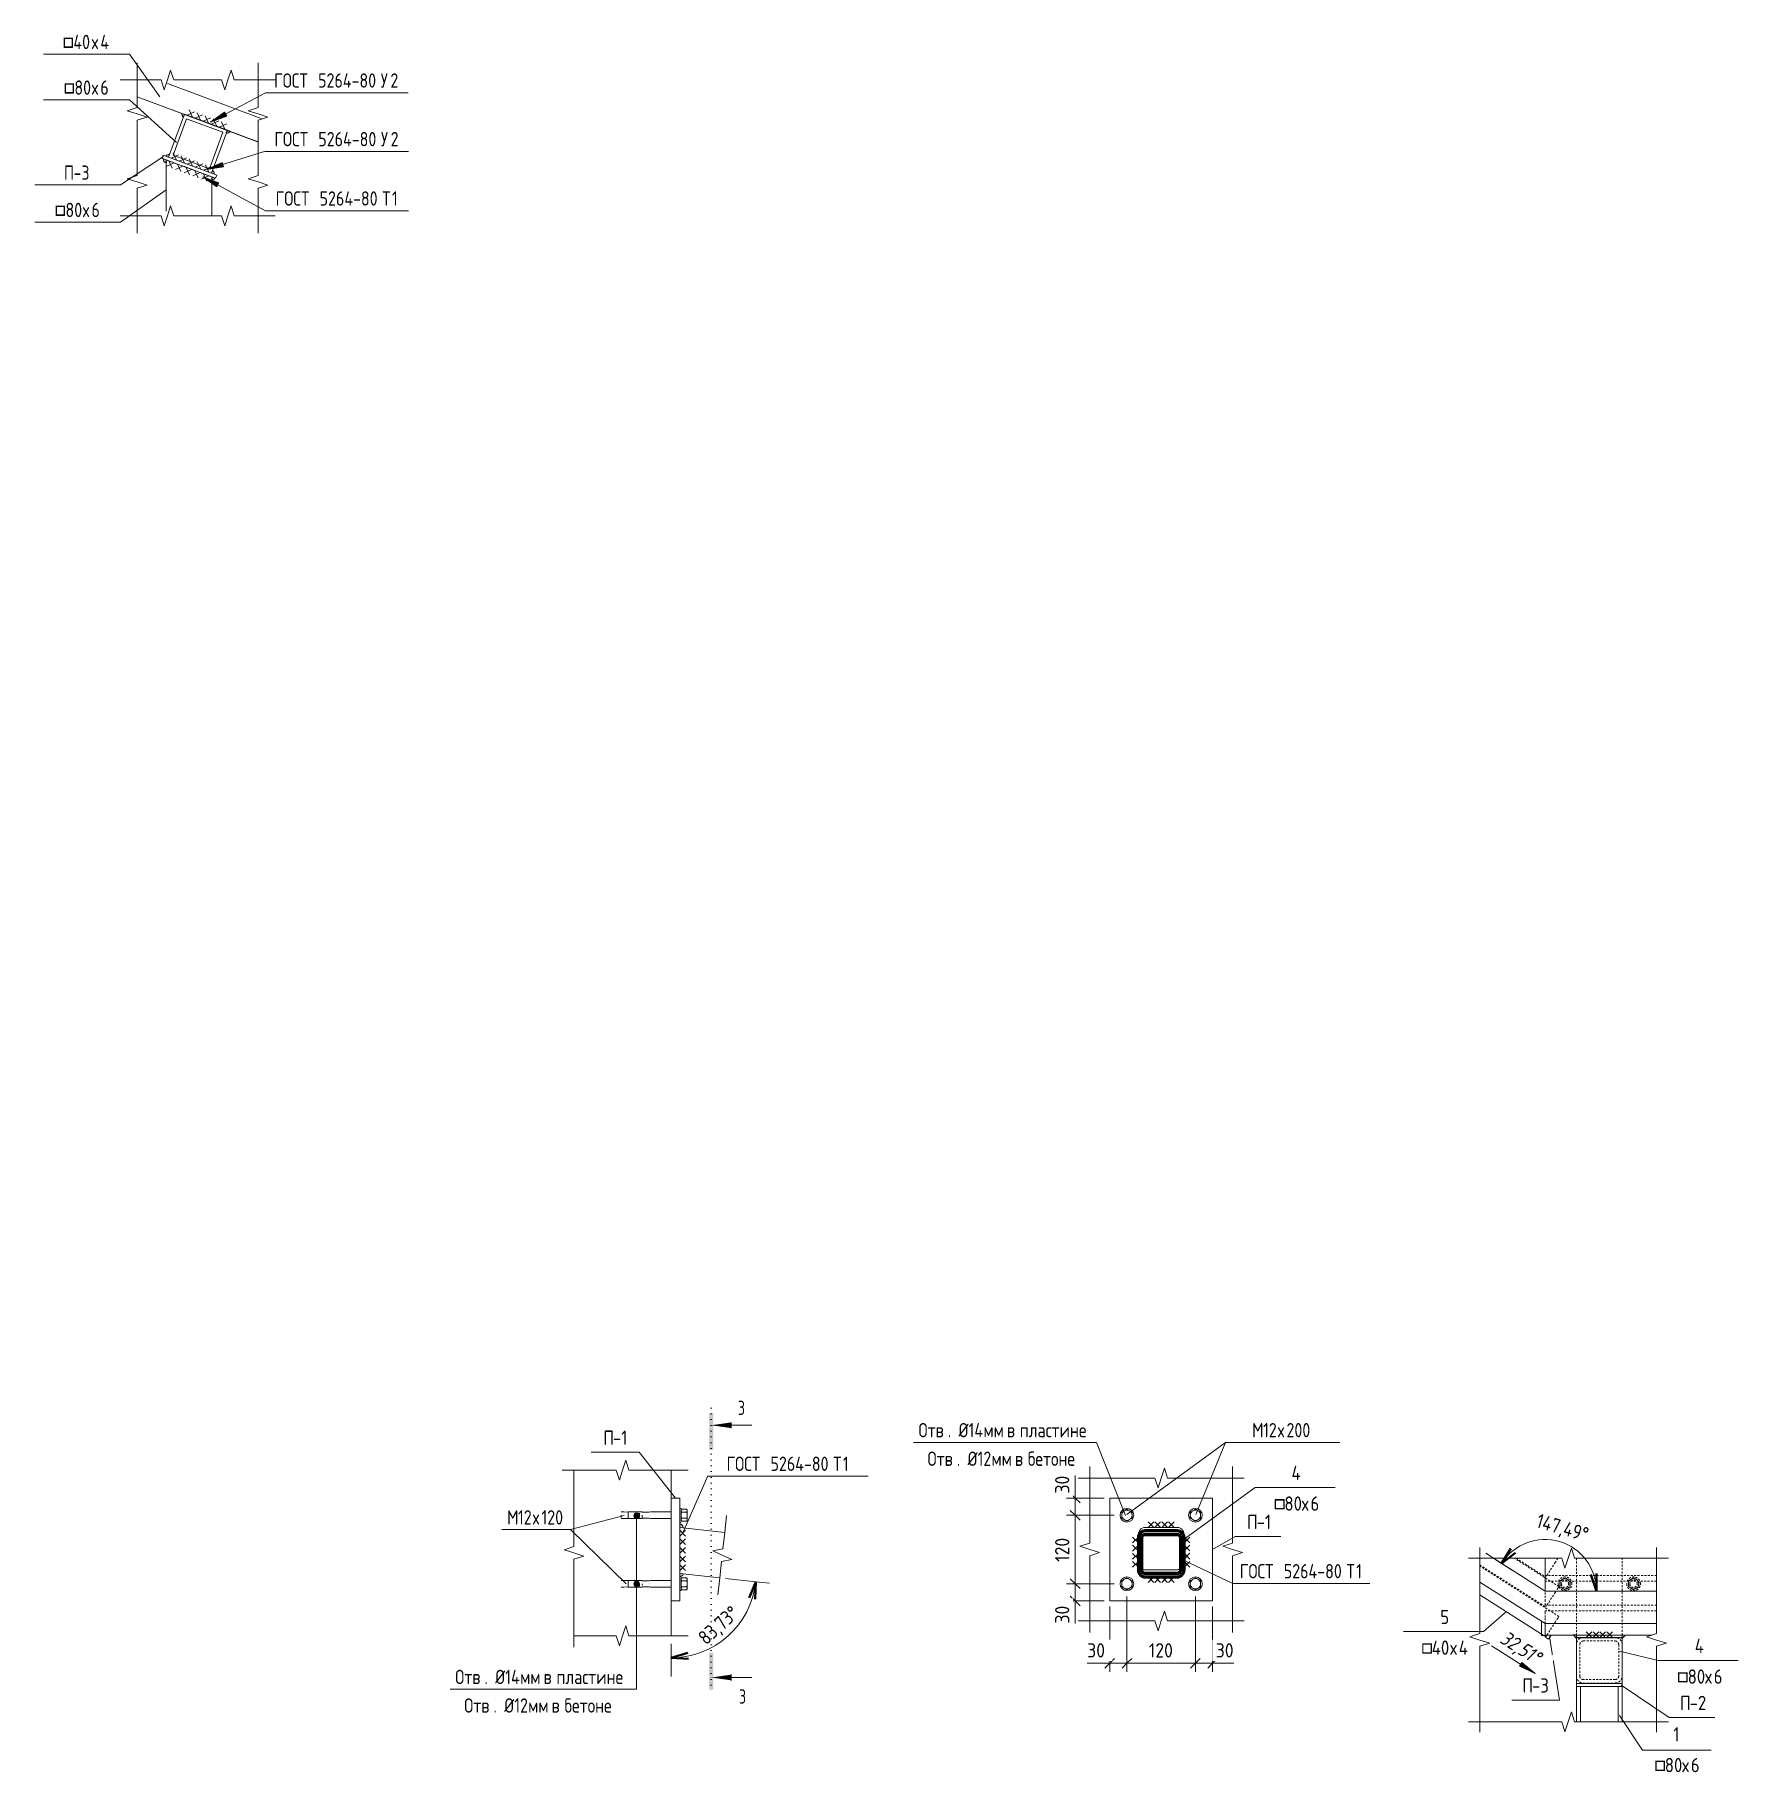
# Model space of a CAD drawing. Header units: millimetres. Extents: x 37710 to 88439, y -33428 to 33849.
# Drawn here: x 85458 to 88439, y -381 to 2659 of the extents above; entities that cross this region are included whole.
import ezdxf

# ---------------------------------------------------------------- set-up
doc = ezdxf.new("R2010")
doc.units = ezdxf.units.MM
doc.linetypes.add('01 Штриховая _4 мм_', pattern=[6, 3.5, -2.5])
doc.linetypes.add('04 Пунктир 10мм', pattern=[10, 0, -10])
for name, color, linetype, lineweight in [('AA_Dim', 7, 'Continuous', 9), ('AA_Dim-10', 7, 'Continuous', 9), ('AA_Linii', 7, 'Continuous', 9), ('AA_Oformlenie', 7, 'Continuous', 9), ('AA_Razrez', 7, 'Continuous', 9), ('AA_Vinoska', 7, 'Continuous', 9), ('AF_Balki', 7, 'Continuous', 20), ('AF_Pokritie', 7, 'Continuous', 9), ('AF_Stena_Опалубка', 253, 'Continuous', 20), ('Gen_Dim', 7, 'Continuous', 9), ('KR_Colonna_KG', 7, 'Continuous', 20), ('KR_Detal', 7, 'Continuous', 20)]:
    doc.layers.add(name, color=color, linetype=linetype, lineweight=lineweight)
doc.styles.add('GOST Common_1', font='GOST_Common.ttf', dxfattribs={"width": 0.85, "height": 25})
doc.styles.add('GOST Common_2', font='GOST_Common.ttf', dxfattribs={"width": 0.85, "height": 25})
doc.styles.add('ISOCPEUR_5', font='isocpeur.ttf', dxfattribs={"width": 0.7, "height": 25})
doc.styles.add('ISOCPEUR_6', font='isocpeur.ttf', dxfattribs={"width": 0.9, "height": 25})
doc.styles.add('ISOCPEUR_7', font='isocpeur.ttf', dxfattribs={"width": 0.85, "height": 25})
doc.styles.add('ISOCPEUR_8', font='isocpeur.ttf', dxfattribs={"width": 0.85, "height": 25})
doc.styles.add('ISOCPEUR_I_1', font='isocpeui.ttf', dxfattribs={"width": 0.85, "height": 25})
doc.dimstyles.new('01_Точн_3_знака__непрозр__2', dxfattribs={"dimscale": 304.8, "dimtxt": 24.899529, "dimasz": 0.055774, "dimexe": 0.049213, "dimexo": 0.032808, "dimgap": 0.008202, "dimtad": 1, "dimdec": 3, "dimrnd": 0.001, "dimdsep": 46, "dimtxsty": 'ISOCPEUR_6', "dimblk1": 'OBLIQUE', "dimblk2": 'OBLIQUE', "dimsah": 1, "dimcen": 0.09, "dimdle": 0.049213, "dimazin": 0, "dimtfac": 1, "dimtdec": 4, "dimtix": 1, "dimtmove": 1, "dimatfit": 3, "dimfxl": 1, "dimtvp": 1, "dimtfill": 1, "dimtolj": 1, "dimtzin": 0, "dimlwd": 18, "dimlwe": 18, "dimarcsym": 2})
doc.dimstyles.new('01_Точн_3_знака__непрозр__3', dxfattribs={"dimscale": 304.8, "dimtxt": 24.899529, "dimasz": 0.055774, "dimexe": 0.049213, "dimexo": 0.032808, "dimgap": 0.008202, "dimtad": 1, "dimdec": 3, "dimrnd": 0.001, "dimdsep": 46, "dimtxsty": 'ISOCPEUR_6', "dimblk1": 'OBLIQUE', "dimblk2": 'OBLIQUE', "dimsah": 1, "dimcen": 0.09, "dimdle": 0.049213, "dimazin": 0, "dimtfac": 1, "dimtdec": 4, "dimtix": 1, "dimtmove": 0, "dimatfit": 3, "dimfxl": 1, "dimtvp": 1, "dimtfill": 1, "dimtolj": 1, "dimtzin": 0, "dimlwd": 18, "dimlwe": 18, "dimarcsym": 2})
doc.dimstyles.new('Стрелка', dxfattribs={"dimscale": 304.8, "dimtxt": 24.899529, "dimasz": 0.098425, "dimexe": 0.07874, "dimexo": 0.049213, "dimgap": 0.016404, "dimtad": 1, "dimdec": 0, "dimzin": 0, "dimdsep": 46, "dimtxsty": 'ISOCPEUR_7', "dimblk1": 'OPEN30', "dimblk2": 'OPEN30', "dimsah": 1, "dimcen": 0.09, "dimazin": 2, "dimtfac": 1, "dimtdec": 4, "dimtix": 1, "dimtmove": 0, "dimatfit": 3, "dimfxl": 1, "dimtvp": 1, "dimtolj": 1, "dimtzin": 0, "dimarcsym": 2})
doc.dimstyles.new('Стрелка_1', dxfattribs={"dimscale": 304.8, "dimtxt": 24.899529, "dimasz": 0.098425, "dimexe": 0.07874, "dimexo": 0.049213, "dimgap": 0.016404, "dimtad": 1, "dimdec": 0, "dimzin": 0, "dimdsep": 46, "dimtxsty": 'ISOCPEUR_7', "dimblk1": 'OPEN30', "dimblk2": 'OPEN30', "dimsah": 1, "dimcen": 0.09, "dimazin": 2, "dimtfac": 1, "dimtdec": 4, "dimtix": 1, "dimtmove": 0, "dimatfit": 3, "dimfxl": 1, "dimtvp": 1, "dimtolj": 1, "dimtzin": 0, "dimarcsym": 2})

msp = doc.modelspace()

# ---------------------------------------------------------------- texts
at = {"layer": 'AA_Razrez', "char_height": 25, "width": 15.151894, "attachment_point": 1, "style": 'ISOCPEUR_5'}
for insert in [(86688.7186, 269.0802), (86690.636, -236.0172)]:
    msp.add_mtext('\\fISOCPEUR|b0|i0|c204|p34|;\\W.7;3', dxfattribs=dict(at, insert=insert))
at = {"layer": 'AA_Vinoska', "char_height": 25, "attachment_point": 1}
for s, insert, width, style in [('\\fGOST Common|b0|i0|c130|p34|;\\W.85;□', (85506.6433, 2659.2746), 23.168769, 'GOST Common_2'), ('40', (85525.7595, 2659.2746), 38.841759, 'GOST Common_1'), ('\\fGOST Common|b0|i0|c204|p34|;\\W.85;х', (85557.8071, 2659.2746), 18.398728, 'GOST Common_1'), ('\\fGOST Common|b0|i0|c204|p34|;\\W.85;4', (85572.9876, 2659.2746), 20.443031, 'GOST Common_1'), ('ГОСТ', (85876.9875, 2591.7599), 77.683519, 'GOST Common_1'), (' 5264-80 ', (85941.0829, 2591.7599), 148.552694, 'GOST Common_1'), ('\\fGOST Common|b0|i0|c204|p34|;\\W.85;У', (86063.6511, 2591.7599), 20.443031, 'GOST Common_1'), ('\\fGOST Common|b0|i0|c204|p34|;\\W.85;2', (86080.5183, 2591.7599), 18.398728, 'GOST Common_1'), ('\\fGOST Common|b0|i0|c130|p34|;\\W.85;□', (85508.3433, 2579.4007), 23.168769, 'GOST Common_2'), ('80', (85527.4595, 2579.4007), 36.797456, 'GOST Common_1'), ('\\fGOST Common|b0|i0|c204|p34|;\\W.85;х', (85557.8204, 2579.4007), 18.398728, 'GOST Common_1'), ('\\fGOST Common|b0|i0|c204|p34|;\\W.85;6', (85573.0009, 2579.4007), 18.398728, 'GOST Common_1'), ('ГОСТ', (85877.3626, 2489.1758), 77.683519, 'GOST Common_1'), (' 5264-80 ', (85941.4579, 2489.1758), 148.552694, 'GOST Common_1'), ('\\fGOST Common|b0|i0|c204|p34|;\\W.85;У', (86064.0262, 2489.1758), 20.443031, 'GOST Common_1'), ('\\fGOST Common|b0|i0|c204|p34|;\\W.85;2', (86080.8933, 2489.1758), 18.398728, 'GOST Common_1'), ('\\fGOST Common|b0|i0|c204|p34|;\\W.85;П', (85509.0904, 2430.4996), 20.443031, 'GOST Common_1'), ('-3', (85525.9576, 2430.4996), 36.797456, 'GOST Common_1'), ('ГОСТ', (85879.6151, 2385.3381), 77.683519, 'GOST Common_1'), (' 5264-80 ', (85943.7104, 2385.3381), 148.552694, 'GOST Common_1'), ('\\fGOST Common|b0|i0|c204|p34|;\\W.85;Т', (86066.2787, 2385.3381), 20.443031, 'GOST Common_1'), ('\\fGOST Common|b0|i0|c204|p34|;\\W.85;1', (86083.1458, 2385.3381), 12.947253, 'GOST Common_1'), ('\\fGOST Common|b0|i0|c130|p34|;\\W.85;□', (85492.7704, 2365.2787), 23.168769, 'GOST Common_2'), ('80', (85511.8866, 2365.2787), 36.797456, 'GOST Common_1'), ('\\fGOST Common|b0|i0|c204|p34|;\\W.85;х', (85542.2475, 2365.2787), 18.398728, 'GOST Common_1'), ('\\fGOST Common|b0|i0|c204|p34|;\\W.85;6', (85557.428, 2365.2787), 18.398728, 'GOST Common_1'), ('\\fISOCPEUR|b0|i0|c204|p34|;\\W.85;П', (86453.0495, 216.7911), 20.443031, 'ISOCPEUR_7'), ('-1', (86469.9167, 216.7911), 31.345981, 'ISOCPEUR_7'), ('Отв', (87004.6552, 230.0452), 62.010528, 'GOST Common_1'), ('. Ø14', (87055.819, 230.0452), 75.639216, 'GOST Common_1'), ('мм', (87118.2276, 230.0452), 40.886063, 'GOST Common_1'), ('\\fGOST Common|b0|i0|c204|p34|;\\W.85; ', (87151.962, 230.0452), 8.858647, 'GOST Common_1'), ('\\fGOST Common|b0|i0|c204|p34|;\\W.85;в', (87159.2711, 230.0452), 18.398728, 'GOST Common_1'), ('\\fGOST Common|b0|i0|c204|p34|;\\W.85; ', (87174.4516, 230.0452), 8.858647, 'GOST Common_1'), ('пластине', (87181.7607, 230.0452), 151.278431, 'GOST Common_1'), ('\\fGOST Common|b0|i0|c204|p34|;\\W.85;М', (87588.4401, 230.0452), 23.168769, 'GOST Common_1'), ('12', (87607.5563, 230.0452), 31.345981, 'GOST Common_1'), ('\\fGOST Common|b0|i0|c204|p34|;\\W.85;х', (87633.4193, 230.0452), 18.398728, 'GOST Common_1'), ('200', (87648.5997, 230.0452), 55.196184, 'GOST Common_1'), ('ГОСТ', (86668.6774, 171.1629), 77.683519, 'GOST Common_1'), (' 5264-80 ', (86732.7727, 171.1629), 148.552694, 'GOST Common_1'), ('\\fGOST Common|b0|i0|c204|p34|;\\W.85;Т', (86855.3409, 171.1629), 20.443031, 'GOST Common_1'), ('\\fGOST Common|b0|i0|c204|p34|;\\W.85;1', (86872.2081, 171.1629), 12.947253, 'GOST Common_1'), ('Отв', (87020.4227, 180.0452), 62.010528, 'GOST Common_1'), ('. Ø12', (87071.5865, 180.0452), 73.594912, 'GOST Common_1'), ('мм', (87132.3084, 180.0452), 40.886063, 'GOST Common_1'), ('\\fGOST Common|b0|i0|c204|p34|;\\W.85; ', (87166.0428, 180.0452), 8.858647, 'GOST Common_1'), ('\\fGOST Common|b0|i0|c204|p34|;\\W.85;в', (87173.3519, 180.0452), 18.398728, 'GOST Common_1'), ('\\fGOST Common|b0|i0|c204|p34|;\\W.85; ', (87188.5323, 180.0452), 8.858647, 'GOST Common_1'), ('\\fISOCPEUR|b0|i0|c204|p34|;\\W.85;4', (87657.4038, 155.2997), 20.443031, 'ISOCPEUR_7'), ('\\fISOCPEUR|b0|i0|c130|p34|;\\W.85;□', (87625.9113, 101.59), 23.168769, 'ISOCPEUR_8'), ('80', (87645.0274, 101.59), 36.797456, 'ISOCPEUR_7'), ('\\fISOCPEUR|b0|i0|c204|p34|;\\W.85;х', (87675.3884, 101.59), 18.398728, 'ISOCPEUR_7'), ('\\fISOCPEUR|b0|i0|c204|p34|;\\W.85;6', (87690.5688, 101.59), 18.398728, 'ISOCPEUR_7'), ('\\fGOST Common|b0|i0|c204|p34|;\\W.85;М', (86284.6686, 77.363), 23.168769, 'GOST Common_1'), ('12', (86303.7847, 77.363), 31.345981, 'GOST Common_1'), ('\\fGOST Common|b0|i0|c204|p34|;\\W.85;х', (86329.6477, 77.363), 18.398728, 'GOST Common_1'), ('120', (86344.8282, 77.363), 49.744709, 'GOST Common_1'), ('\\fISOCPEUR|b0|i0|c204|p34|;\\W.85;П', (87579.5776, 69.5059), 20.443031, 'ISOCPEUR_7'), ('-1', (87596.4448, 69.5059), 31.345981, 'ISOCPEUR_7'), ('ГОСТ', (87566.8933, -16.7529), 77.683519, 'GOST Common_1'), (' 5264-80 ', (87630.9886, -16.7529), 148.552694, 'GOST Common_1'), ('\\fGOST Common|b0|i0|c204|p34|;\\W.85;Т', (87753.5568, -16.7529), 20.443031, 'GOST Common_1'), ('\\fGOST Common|b0|i0|c204|p34|;\\W.85;1', (87770.424, -16.7529), 12.947253, 'GOST Common_1'), ('\\fISOCPEUR|b0|i0|c204|p34|;\\W.85;5', (87917.8175, -96.9226), 18.398728, 'ISOCPEUR_7'), ('40', (87902.8912, -150.6323), 38.841759, 'ISOCPEUR_7'), ('\\fISOCPEUR|b0|i0|c204|p34|;\\W.85;4', (87950.1193, -150.6323), 20.443031, 'ISOCPEUR_7'), ('\\fISOCPEUR|b0|i0|c204|p34|;\\W.85;4', (88363.0529, -147.4682), 20.443031, 'ISOCPEUR_7'), ('\\fISOCPEUR|b0|i0|c130|p34|;\\W.85;□', (87883.775, -150.6323), 23.168769, 'ISOCPEUR_8'), ('\\fISOCPEUR|b0|i0|c204|p34|;\\W.85;х', (87934.9388, -150.6323), 18.398728, 'ISOCPEUR_7'), ('Отв', (86193.8517, -201.7948), 62.010528, 'GOST Common_1'), ('. Ø14', (86245.0155, -201.7948), 75.639216, 'GOST Common_1'), ('мм', (86307.4241, -201.7948), 40.886063, 'GOST Common_1'), ('\\fGOST Common|b0|i0|c204|p34|;\\W.85; ', (86341.1585, -201.7948), 8.858647, 'GOST Common_1'), ('\\fGOST Common|b0|i0|c204|p34|;\\W.85;в', (86348.4676, -201.7948), 18.398728, 'GOST Common_1'), ('\\fGOST Common|b0|i0|c204|p34|;\\W.85; ', (86363.648, -201.7948), 8.858647, 'GOST Common_1'), ('пластине', (86370.9572, -201.7948), 151.278431, 'GOST Common_1'), ('\\fISOCPEUR|b0|i0|c130|p34|;\\W.85;□', (88331.5604, -201.1778), 23.168769, 'ISOCPEUR_8'), ('80', (88350.6766, -201.1778), 36.797456, 'ISOCPEUR_7'), ('\\fISOCPEUR|b0|i0|c204|p34|;\\W.85;х', (88381.0375, -201.1778), 18.398728, 'ISOCPEUR_7'), ('\\fISOCPEUR|b0|i0|c204|p34|;\\W.85;6', (88396.218, -201.1778), 18.398728, 'ISOCPEUR_7'), ('\\fISOCPEUR|b0|i0|c204|p34|;\\W.85;П', (88061.4427, -216.7041), 20.443031, 'ISOCPEUR_7'), ('-3', (88078.3098, -216.7041), 36.797456, 'ISOCPEUR_7'), ('Отв', (86209.6192, -251.7948), 62.010528, 'GOST Common_1'), ('. Ø12', (86260.783, -251.7948), 73.594912, 'GOST Common_1'), ('мм', (86321.5049, -251.7948), 40.886063, 'GOST Common_1'), ('\\fGOST Common|b0|i0|c204|p34|;\\W.85; ', (86355.2392, -251.7948), 8.858647, 'GOST Common_1'), ('\\fGOST Common|b0|i0|c204|p34|;\\W.85;в', (86362.5484, -251.7948), 18.398728, 'GOST Common_1'), ('\\fGOST Common|b0|i0|c204|p34|;\\W.85; ', (86377.7288, -251.7948), 8.858647, 'GOST Common_1'), ('бетоне', (86385.0379, -251.7948), 115.162409, 'GOST Common_1'), ('\\fISOCPEUR|b0|i0|c204|p34|;\\W.85;П', (88337.2131, -247.347), 20.443031, 'ISOCPEUR_7'), ('-2', (88354.0803, -247.347), 36.797456, 'ISOCPEUR_7'), ('\\fISOCPEUR|b0|i0|c204|p34|;\\W.85;1', (88325.5881, -302.2001), 12.947253, 'ISOCPEUR_7'), ('\\fISOCPEUR|b0|i0|c130|p34|;\\W.85;□', (88291.5458, -356.0966), 23.168769, 'ISOCPEUR_8'), ('80', (88310.6619, -356.0966), 36.797456, 'ISOCPEUR_7'), ('\\fISOCPEUR|b0|i0|c204|p34|;\\W.85;х', (88341.0229, -356.0966), 18.398728, 'ISOCPEUR_7'), ('\\fISOCPEUR|b0|i0|c204|p34|;\\W.85;6', (88356.2033, -356.0966), 18.398728, 'ISOCPEUR_7')]:
    msp.add_mtext(s, dxfattribs=dict(at, insert=insert, width=width, style=style))

# ---------------------------------------------------------------- blocks, each defined once
blk = doc.blocks.new('011_Прямоугольник обрыва _ЭлУзла_ - 011_Прямоугольник обрыва _ЭлУзла_-3858294-Узел крепления стойки и балок навеса')
at = {"layer": 'AA_Oformlenie'}
for p, q in [((3098.3, 2532), (3098.3, 2580.2)), ((3098.3, 2580.2), (3140.2, 2580.2)), ((3162.5, 2580.2), (3246, 2580.2)), ((3268.3, 2580.2), (3309.9, 2580.2)), ((3309.9, 2580.2), (3309.9, 2532)), ((3098.3, 2413.1), (3098.3, 2509.8)), ((3309.9, 2509.8), (3309.9, 2413.1)), ((3098.3, 2342.4), (3098.3, 2390.8)), ((3309.9, 2390.8), (3309.9, 2342.4)), ((3140.2, 2342.4), (3098.3, 2342.4)), ((3246, 2342.4), (3162.5, 2342.4)), ((3309.9, 2342.4), (3268.3, 2342.4))]:
    blk.add_line(p, q, dxfattribs=at)
blk = doc.blocks.new('Последовательность узлов - Сплошная 2мм М5-2304530-Узел крепления стойки и балок навеса')
at = {"layer": 'AA_Oformlenie'}
for p, q in [((3198.8, 2524.3), (3186, 2518.4)), ((3189.5, 2527.8), (3195.3, 2514.9)), ((3200, 2513.1), (3181.3, 2520.1)), ((3214.1, 2507.9), (3195.3, 2514.9)), ((3212.9, 2519), (3200, 2513.1)), ((3203.5, 2522.5), (3209.4, 2509.6)), ((3228.1, 2502.6), (3209.4, 2509.6)), ((3226.9, 2513.8), (3214.1, 2507.9)), ((3217.6, 2517.3), (3223.4, 2504.4)), ((3242.2, 2497.4), (3223.4, 2504.4)), ((3241, 2508.5), (3228.1, 2502.6)), ((3231.6, 2512), (3237.5, 2499.1)), ((3256.2, 2492.1), (3237.5, 2499.1)), ((3255, 2503.3), (3242.2, 2497.4)), ((3245.7, 2506.8), (3251.5, 2493.9))]:
    blk.add_line(p, q, dxfattribs=at)
blk = doc.blocks.new('Последовательность узлов - Сплошная 2мм М5-V81-Узел крепления стойки и балок навеса')
at = {"layer": 'AA_Oformlenie'}
for p, q in [((3167.6, 2433.4), (3148.8, 2440.5)), ((3150, 2429.3), (3162.9, 2435.2)), ((3159.4, 2425.8), (3153.5, 2438.7)), ((3182.8, 2427.8), (3164, 2434.8)), ((3174.6, 2420.1), (3168.7, 2433)), ((3165.2, 2423.6), (3178.1, 2429.5)), ((3198, 2422.1), (3179.3, 2429.1)), ((3180.4, 2418), (3193.3, 2423.8)), ((3189.8, 2414.5), (3183.9, 2427.3)), ((3213.2, 2416.4), (3194.5, 2423.4)), ((3195.7, 2412.3), (3208.5, 2418.1)), ((3205, 2408.8), (3199.2, 2421.6)), ((3228.4, 2410.7), (3209.7, 2417.7)), ((3210.9, 2406.6), (3223.8, 2412.4)), ((3220.3, 2403.1), (3214.4, 2415.9))]:
    blk.add_line(p, q, dxfattribs=at)
blk = doc.blocks.new('Последовательность узлов - Сплошная 2мм М5-V82-Узел крепления стойки и балок навеса')
at = {"layer": 'AA_Oformlenie'}
for p, q in [((3172, 2438.2), (3153.3, 2445.2)), ((3170.8, 2449.3), (3158, 2443.4)), ((3161.5, 2452.8), (3167.3, 2440)), ((3186.1, 2433), (3167.3, 2440)), ((3184.9, 2444.1), (3172, 2438.2)), ((3175.5, 2447.6), (3181.4, 2434.7)), ((3200.1, 2427.8), (3181.4, 2434.7)), ((3198.9, 2438.9), (3186.1, 2433)), ((3189.6, 2442.4), (3195.4, 2429.5)), ((3213, 2433.6), (3200.1, 2427.8)), ((3203.6, 2437.1), (3209.5, 2424.3)), ((3214.2, 2422.5), (3195.4, 2429.5)), ((3228.2, 2417.3), (3209.5, 2424.3)), ((3227, 2428.4), (3214.2, 2422.5)), ((3217.7, 2431.9), (3223.6, 2419))]:
    blk.add_line(p, q, dxfattribs=at)
blk = doc.blocks.new('354_Прокат Лист _НесКаркас_РабПлоск_ - 354_Прокат Лист _НесКаркас_РабПлоск_-3859046-Узел Б')
at = {"layer": 'AF_Balki'}
for p, q in [((31445, 74.7), (31445, 98.7)), ((31445, 98.7), (31460, 98.7)), ((31460, 98.7), (31445, 98.7)), ((31445, 98.7), (31445, -81.3)), ((31460, 98.7), (31460, 74.7)), ((31460, -81.3), (31460, 98.7)), ((31445, -45.3), (31445, 62.7)), ((31460, 62.7), (31460, -45.3)), ((31445, -81.3), (31445, -57.3)), ((31460, -57.3), (31460, -81.3)), ((31460, -81.3), (31445, -81.3)), ((31445, -81.3), (31460, -81.3))]:
    blk.add_line(p, q, dxfattribs=at)
blk = doc.blocks.new('354_Анкер клиновой _СоедНесК_РабПлоск_ - M12x120_20-3789180-Узел Б')
at = {"layer": 'KR_Detal'}
for p, q in [((31362.5, 74.7), (31357.7, 74.7)), ((31357.7, 68.7), (31357.7, 68.7)), ((31357.7, 68.7), (31357.7, 64.5)), ((31357.7, 64.5), (31357.7, 68.7)), ((31357.7, 64.4), (31357.7, 64.4)), ((31357.7, 62.7), (31362.5, 62.7)), ((31369.7, 74.2), (31362.5, 74.7)), ((31362.5, 68.7), (31362.5, 68.7)), ((31362.5, 68.7), (31362.5, 68.7)), ((31362.5, 62.7), (31369.7, 63.2)), ((31369.7, 74.2), (31369.7, 74.2)), ((31369.7, 63.2), (31369.7, 63.2)), ((31389.7, 69.8), (31389.7, 72.3)), ((31389.7, 72.3), (31389.7, 72.3)), ((31389.7, 72.3), (31389.7, 69.8)), ((31389.7, 69.8), (31389.7, 72.3)), ((31389.7, 72.3), (31389.7, 72.3)), ((31389.7, 72.3), (31389.7, 69.8)), ((31389.7, 68.7), (31389.7, 69.7)), ((31389.7, 69.7), (31389.7, 68.7)), ((31389.7, 68.7), (31389.7, 69.7)), ((31389.7, 69.7), (31389.7, 68.7)), ((31389.7, 68.7), (31389.7, 67.1)), ((31389.7, 67.1), (31389.7, 68.7)), ((31389.7, 68.7), (31389.7, 68.7)), ((31389.7, 68.7), (31389.7, 64.6)), ((31389.7, 64.6), (31389.7, 68.7)), ((31389.7, 68.7), (31389.7, 64.6)), ((31389.7, 64.6), (31389.7, 68.7)), ((31389.7, 68.7), (31389.7, 68.7)), ((31389.7, 68.7), (31389.7, 67.1)), ((31389.7, 67.1), (31389.7, 68.7)), ((31389.7, 67.1), (31389.7, 64.5)), ((31389.7, 64.5), (31389.7, 67.1)), ((31389.7, 67.1), (31389.7, 64.5)), ((31389.7, 64.5), (31389.7, 67.1)), ((31389.7, 64.4), (31389.7, 64.4)), ((31389.7, 64.4), (31389.7, 64.4)), ((31406.7, 74.1), (31394.5, 74.1)), ((31394.5, 68.7), (31394.5, 68.7)), ((31394.5, 68.7), (31394.5, 68.7)), ((31394.5, 68.7), (31394.5, 64.5)), ((31394.5, 64.5), (31394.5, 68.7)), ((31394.5, 68.7), (31394.5, 68.7)), ((31394.5, 64.4), (31394.5, 64.4)), ((31394.5, 63.3), (31406.7, 63.3)), ((31409.1, 74.7), (31406.7, 74.1)), ((31406.7, 68.7), (31406.7, 68.7)), ((31406.7, 68.7), (31406.7, 68.7)), ((31406.7, 63.3), (31409.1, 62.7)), ((31445, 74.7), (31409.1, 74.7)), ((31409.1, 68.7), (31409.1, 68.7)), ((31409.1, 68.7), (31409.1, 68.7)), ((31409.1, 62.7), (31445, 62.7)), ((31462.5, 77.7), (31463.7, 79.1)), ((31462.5, 77.5), (31462.5, 77.7)), ((31462.5, 77.7), (31462.5, 77.5)), ((31462.5, 76.5), (31462.5, 77.4)), ((31462.5, 77.4), (31462.5, 76.5)), ((31462.5, 76.5), (31462.5, 68.7)), ((31462.5, 68.7), (31462.5, 76.5)), ((31462.5, 68.7), (31462.5, 60.9)), ((31462.5, 60.9), (31462.5, 68.7)), ((31462.5, 68.7), (31462.5, 67.1)), ((31462.5, 67.1), (31462.5, 68.7)), ((31462.5, 68.7), (31462.5, 68.7)), ((31462.5, 67.1), (31462.5, 64.5)), ((31462.5, 64.5), (31462.5, 67.1)), ((31462.5, 64.4), (31462.5, 64.4)), ((31462.5, 60.9), (31462.5, 59.7)), ((31462.5, 59.7), (31462.5, 60.9)), ((31472.1, 79.1), (31463.7, 79.1)), ((31463.7, 73.9), (31472.1, 73.9)), ((31472.1, 73.9), (31463.7, 73.9)), ((31472.1, 63.5), (31463.7, 63.5)), ((31472.1, 63.5), (31463.7, 63.5)), ((31472.1, 79.1), (31473.3, 77.7)), ((31473.3, 76.5), (31473.3, 77.7)), ((31473.3, 77.7), (31473.3, 76.5)), ((31473.3, 68.7), (31473.3, 76.5)), ((31473.3, 76.5), (31473.3, 68.7)), ((31473.3, 60.9), (31473.3, 68.7)), ((31473.3, 68.7), (31473.3, 60.9)), ((31473.3, 59.7), (31473.3, 60.9)), ((31473.3, 60.9), (31473.3, 59.7)), ((31463.7, 58.3), (31462.5, 59.7)), ((31472.1, 58.3), (31463.7, 58.3)), ((31473.3, 59.7), (31472.1, 58.3))]:
    blk.add_line(p, q, dxfattribs=at)
for points in [[(31463.7, 79.1), (31463.3, 78.7), (31462.7, 77.8), (31462.5, 76.9), (31462.5, 76.5)], [(31462.5, 76.5), (31462.5, 76.9), (31462.7, 77.8), (31463.3, 78.7), (31463.7, 79.1)], [(31462.5, 76.5), (31462.5, 76), (31462.7, 75.1), (31463.3, 74.3), (31463.7, 73.9)], [(31463.7, 73.9), (31463.3, 74.3), (31462.7, 75.1), (31462.5, 76), (31462.5, 76.5)], [(31462.5, 68.7), (31462.5, 69.6), (31462.7, 71.4), (31463.3, 73.1), (31463.7, 73.9)], [(31463.7, 73.9), (31463.3, 73.1), (31462.7, 71.4), (31462.5, 69.6), (31462.5, 68.7)], [(31463.7, 63.5), (31463.3, 64.3), (31462.7, 66), (31462.5, 67.8), (31462.5, 68.7)], [(31462.5, 68.7), (31462.5, 67.8), (31462.7, 66), (31463.3, 64.3), (31463.7, 63.5)], [(31462.5, 60.9), (31462.5, 61.3), (31462.7, 62.2), (31463.3, 63.1), (31463.7, 63.5)], [(31463.7, 63.5), (31463.3, 63.1), (31462.7, 62.2), (31462.5, 61.3), (31462.5, 60.9)], [(31463.7, 58.3), (31463.3, 58.7), (31462.7, 59.5), (31462.5, 60.4), (31462.5, 60.9)], [(31462.5, 60.9), (31462.5, 60.4), (31462.7, 59.5), (31463.3, 58.7), (31463.7, 58.3)], [(31473.3, 76.5), (31473.3, 76.9), (31473.1, 77.8), (31472.5, 78.7), (31472.1, 79.1)], [(31472.1, 79.1), (31472.5, 78.7), (31473.1, 77.8), (31473.3, 76.9), (31473.3, 76.5)], [(31472.1, 73.9), (31472.5, 74.3), (31473.1, 75.1), (31473.3, 76), (31473.3, 76.5)], [(31473.3, 76.5), (31473.3, 76), (31473.1, 75.1), (31472.5, 74.3), (31472.1, 73.9)], [(31472.1, 73.9), (31472.5, 73.1), (31473.1, 71.4), (31473.3, 69.6), (31473.3, 68.7)], [(31473.3, 68.7), (31473.3, 69.6), (31473.1, 71.4), (31472.5, 73.1), (31472.1, 73.9)], [(31473.3, 68.7), (31473.3, 67.8), (31473.1, 66), (31472.5, 64.3), (31472.1, 63.5)], [(31472.1, 63.5), (31472.5, 64.3), (31473.1, 66), (31473.3, 67.8), (31473.3, 68.7)], [(31472.1, 63.5), (31472.5, 63.1), (31473.1, 62.2), (31473.3, 61.3), (31473.3, 60.9)], [(31473.3, 60.9), (31473.3, 61.3), (31473.1, 62.2), (31472.5, 63.1), (31472.1, 63.5)], [(31473.3, 60.9), (31473.3, 60.4), (31473.1, 59.5), (31472.5, 58.7), (31472.1, 58.3)], [(31472.1, 58.3), (31472.5, 58.7), (31473.1, 59.5), (31473.3, 60.4), (31473.3, 60.9)]]:
    blk.add_open_spline(points, degree=3, dxfattribs=at)
blk = doc.blocks.new('354_Шайба_ГОСТ 11371-78_СоедНесК_РабПлоск_ - Шайба_ГОСТ 11371-78-3791985-Узел Б')
at = {"layer": 'KR_Detal'}
for p, q in [((31460, 75), (31460, 75)), ((31460, 74.7), (31460, 74.9)), ((31460, 74.9), (31460, 74.7)), ((31460, 74.7), (31460, 74.7)), ((31460, 62.7), (31460, 62.7)), ((31460, 62.6), (31460, 62.6)), ((31462.5, 75), (31462.5, 75)), ((31462.5, 68.7), (31462.5, 74.9)), ((31462.5, 74.9), (31462.5, 68.7)), ((31462.5, 68.7), (31462.5, 68.7)), ((31462.5, 68.7), (31462.5, 68.7)), ((31462.5, 68.7), (31462.5, 68.7))]:
    blk.add_line(p, q, dxfattribs=at)
blk = doc.blocks.new('354_Анкер клиновой _СоедНесК_РабПлоск_ - M12x120_20-V83-Узел Б')
at = {"layer": 'KR_Detal'}
for p, q in [((31362.5, 74.7), (31357.7, 74.7)), ((31357.7, 68.7), (31357.7, 68.7)), ((31357.7, 68.7), (31357.7, 64.5)), ((31357.7, 64.4), (31357.7, 68.7)), ((31357.7, 62.7), (31362.5, 62.7)), ((31369.7, 74.2), (31362.5, 74.7)), ((31362.5, 68.7), (31362.5, 68.7)), ((31362.5, 68.7), (31362.5, 68.7)), ((31362.5, 62.7), (31369.7, 63.2)), ((31389.7, 74.7), (31369.7, 74.7)), ((31369.7, 68.7), (31369.7, 74.2)), ((31369.7, 63.2), (31369.7, 68.7)), ((31369.7, 62.7), (31389.7, 62.7)), ((31394.5, 74.7), (31389.7, 74.7)), ((31389.7, 69.8), (31389.7, 72.3)), ((31389.7, 72.3), (31389.7, 72.3)), ((31389.7, 72.3), (31389.7, 69.8)), ((31389.7, 69.8), (31389.7, 72.3)), ((31389.7, 72.3), (31389.7, 72.3)), ((31389.7, 72.3), (31389.7, 69.8)), ((31389.7, 68.7), (31389.7, 69.7)), ((31389.7, 69.7), (31389.7, 68.7)), ((31389.7, 68.7), (31389.7, 69.7)), ((31389.7, 69.7), (31389.7, 68.7)), ((31389.7, 68.7), (31389.7, 64.4)), ((31389.7, 67.1), (31389.7, 68.7)), ((31389.7, 68.7), (31389.7, 68.7)), ((31389.7, 68.7), (31389.7, 64.6)), ((31389.7, 64.6), (31389.7, 68.7)), ((31389.7, 68.7), (31389.7, 64.6)), ((31389.7, 64.6), (31389.7, 68.7)), ((31389.7, 68.7), (31389.7, 68.7)), ((31389.7, 68.7), (31389.7, 67.1)), ((31389.7, 64.4), (31389.7, 68.7)), ((31389.7, 64.5), (31389.7, 67.1)), ((31389.7, 67.1), (31389.7, 64.5)), ((31389.7, 62.7), (31394.5, 62.7)), ((31406.7, 74.1), (31394.5, 74.1)), ((31394.5, 68.7), (31394.5, 68.7)), ((31394.5, 68.7), (31394.5, 68.7)), ((31394.5, 68.7), (31394.5, 64.4)), ((31394.5, 64.5), (31394.5, 68.7)), ((31394.5, 68.7), (31394.5, 68.7)), ((31394.5, 63.3), (31406.7, 63.3)), ((31409.1, 74.7), (31406.7, 74.1)), ((31406.7, 68.7), (31406.7, 68.7)), ((31406.7, 68.7), (31406.7, 68.7)), ((31406.7, 63.3), (31409.1, 62.7)), ((31445, 74.7), (31409.1, 74.7)), ((31409.1, 68.7), (31409.1, 68.7)), ((31409.1, 68.7), (31409.1, 68.7)), ((31409.1, 62.7), (31445, 62.7)), ((31462.5, 77.7), (31463.7, 79.1)), ((31462.5, 77.5), (31462.5, 77.7)), ((31462.5, 77.7), (31462.5, 77.5)), ((31462.5, 76.5), (31462.5, 77.4)), ((31462.5, 77.4), (31462.5, 76.5)), ((31462.5, 76.5), (31462.5, 68.7)), ((31462.5, 68.7), (31462.5, 76.5)), ((31462.5, 68.7), (31462.5, 60.9)), ((31462.5, 60.9), (31462.5, 68.7)), ((31462.5, 68.7), (31462.5, 67.1)), ((31462.5, 67.1), (31462.5, 68.7)), ((31462.5, 68.7), (31462.5, 68.7)), ((31462.5, 67.1), (31462.5, 64.5)), ((31462.5, 64.5), (31462.5, 67.1)), ((31462.5, 64.4), (31462.5, 64.4)), ((31462.5, 60.9), (31462.5, 59.7)), ((31462.5, 59.7), (31462.5, 60.9)), ((31472.1, 79.1), (31463.7, 79.1)), ((31463.7, 73.9), (31472.1, 73.9)), ((31472.1, 73.9), (31463.7, 73.9)), ((31472.1, 63.5), (31463.7, 63.5)), ((31472.1, 63.5), (31463.7, 63.5)), ((31472.1, 79.1), (31473.3, 77.7)), ((31473.3, 76.5), (31473.3, 77.7)), ((31473.3, 77.7), (31473.3, 76.5)), ((31473.3, 68.7), (31473.3, 76.5)), ((31473.3, 76.5), (31473.3, 68.7)), ((31473.3, 60.9), (31473.3, 68.7)), ((31473.3, 68.7), (31473.3, 60.9)), ((31473.3, 59.7), (31473.3, 60.9)), ((31473.3, 60.9), (31473.3, 59.7)), ((31463.7, 58.3), (31462.5, 59.7)), ((31472.1, 58.3), (31463.7, 58.3)), ((31473.3, 59.7), (31472.1, 58.3))]:
    blk.add_line(p, q, dxfattribs=at)
for points in [[(31463.7, 79.1), (31463.3, 78.7), (31462.7, 77.8), (31462.5, 76.9), (31462.5, 76.5)], [(31462.5, 76.5), (31462.5, 76.9), (31462.7, 77.8), (31463.3, 78.7), (31463.7, 79.1)], [(31462.5, 76.5), (31462.5, 76), (31462.7, 75.1), (31463.3, 74.3), (31463.7, 73.9)], [(31463.7, 73.9), (31463.3, 74.3), (31462.7, 75.1), (31462.5, 76), (31462.5, 76.5)], [(31462.5, 68.7), (31462.5, 69.6), (31462.7, 71.4), (31463.3, 73.1), (31463.7, 73.9)], [(31463.7, 73.9), (31463.3, 73.1), (31462.7, 71.4), (31462.5, 69.6), (31462.5, 68.7)], [(31463.7, 63.5), (31463.3, 64.3), (31462.7, 66), (31462.5, 67.8), (31462.5, 68.7)], [(31462.5, 68.7), (31462.5, 67.8), (31462.7, 66), (31463.3, 64.3), (31463.7, 63.5)], [(31462.5, 60.9), (31462.5, 61.3), (31462.7, 62.2), (31463.3, 63.1), (31463.7, 63.5)], [(31463.7, 63.5), (31463.3, 63.1), (31462.7, 62.2), (31462.5, 61.3), (31462.5, 60.9)], [(31463.7, 58.3), (31463.3, 58.7), (31462.7, 59.5), (31462.5, 60.4), (31462.5, 60.9)], [(31462.5, 60.9), (31462.5, 60.4), (31462.7, 59.5), (31463.3, 58.7), (31463.7, 58.3)], [(31473.3, 76.5), (31473.3, 76.9), (31473.1, 77.8), (31472.5, 78.7), (31472.1, 79.1)], [(31472.1, 79.1), (31472.5, 78.7), (31473.1, 77.8), (31473.3, 76.9), (31473.3, 76.5)], [(31472.1, 73.9), (31472.5, 74.3), (31473.1, 75.1), (31473.3, 76), (31473.3, 76.5)], [(31473.3, 76.5), (31473.3, 76), (31473.1, 75.1), (31472.5, 74.3), (31472.1, 73.9)], [(31472.1, 73.9), (31472.5, 73.1), (31473.1, 71.4), (31473.3, 69.6), (31473.3, 68.7)], [(31473.3, 68.7), (31473.3, 69.6), (31473.1, 71.4), (31472.5, 73.1), (31472.1, 73.9)], [(31473.3, 68.7), (31473.3, 67.8), (31473.1, 66), (31472.5, 64.3), (31472.1, 63.5)], [(31472.1, 63.5), (31472.5, 64.3), (31473.1, 66), (31473.3, 67.8), (31473.3, 68.7)], [(31472.1, 63.5), (31472.5, 63.1), (31473.1, 62.2), (31473.3, 61.3), (31473.3, 60.9)], [(31473.3, 60.9), (31473.3, 61.3), (31473.1, 62.2), (31472.5, 63.1), (31472.1, 63.5)], [(31473.3, 60.9), (31473.3, 60.4), (31473.1, 59.5), (31472.5, 58.7), (31472.1, 58.3)], [(31472.1, 58.3), (31472.5, 58.7), (31473.1, 59.5), (31473.3, 60.4), (31473.3, 60.9)]]:
    blk.add_open_spline(points, degree=3, dxfattribs=at)
blk = doc.blocks.new('354_Шайба_ГОСТ 11371-78_СоедНесК_РабПлоск_ - Шайба_ГОСТ 11371-78-V84-Узел Б')
at = {"layer": 'KR_Detal'}
for p, q in [((31462.5, 80.7), (31460, 80.7)), ((31460, 75), (31460, 75)), ((31460, 74.7), (31460, 74.9)), ((31460, 74.9), (31460, 68.7)), ((31460, 68.7), (31460, 74.7)), ((31460, 62.7), (31460, 68.7)), ((31460, 68.7), (31460, 62.6)), ((31462.5, 75), (31462.5, 75)), ((31462.5, 68.7), (31462.5, 74.9)), ((31462.5, 74.9), (31462.5, 68.7)), ((31462.5, 68.7), (31462.5, 68.7)), ((31462.5, 68.7), (31462.5, 68.7)), ((31462.5, 68.7), (31462.5, 68.7)), ((31460, 56.7), (31462.5, 56.7))]:
    blk.add_line(p, q, dxfattribs=at)
blk = doc.blocks.new('354_Анкер клиновой _СоедНесК_РабПлоск_ - M12x120_20-V85-Узел Б')
at = {"layer": 'KR_Detal'}
for p, q in [((31362.5, -45.3), (31357.7, -45.3)), ((31357.7, -51.3), (31357.7, -51.3)), ((31357.7, -51.3), (31357.7, -51.3)), ((31357.7, -57.3), (31362.5, -57.3)), ((31369.7, -45.8), (31362.5, -45.3)), ((31362.5, -51.3), (31362.5, -51.3)), ((31362.5, -51.3), (31362.5, -51.3)), ((31362.5, -57.3), (31369.7, -56.8)), ((31369.7, -45.8), (31369.7, -45.8)), ((31369.7, -56.8), (31369.7, -56.8)), ((31389.7, -51.3), (31389.7, -51.3)), ((31389.7, -51.3), (31389.7, -51.3)), ((31389.7, -51.3), (31389.7, -51.3)), ((31389.7, -51.3), (31389.7, -55.4)), ((31389.7, -55.4), (31389.7, -51.3)), ((31389.7, -51.3), (31389.7, -55.4)), ((31389.7, -55.4), (31389.7, -51.3)), ((31389.7, -51.3), (31389.7, -51.3)), ((31389.7, -51.3), (31389.7, -51.3)), ((31389.7, -51.3), (31389.7, -51.3)), ((31406.7, -45.9), (31394.5, -45.9)), ((31394.5, -51.3), (31394.5, -54)), ((31394.5, -54), (31394.5, -51.3)), ((31394.5, -51.3), (31394.5, -51.3)), ((31394.5, -51.3), (31394.5, -51.3)), ((31394.5, -51.3), (31394.5, -51.3)), ((31394.5, -54.1), (31394.5, -54.1)), ((31394.5, -56.7), (31406.7, -56.7)), ((31409.1, -45.3), (31406.7, -45.9)), ((31406.7, -51.3), (31406.7, -51.3)), ((31406.7, -51.3), (31406.7, -51.3)), ((31406.7, -56.7), (31409.1, -57.3)), ((31445, -45.3), (31409.1, -45.3)), ((31409.1, -51.3), (31409.1, -51.3)), ((31409.1, -51.3), (31409.1, -51.3)), ((31409.1, -57.3), (31445, -57.3)), ((31462.5, -42.3), (31463.7, -40.9)), ((31462.5, -43.5), (31462.5, -42.3)), ((31462.5, -42.3), (31462.5, -43.5)), ((31462.5, -43.5), (31462.5, -49)), ((31462.5, -49), (31462.5, -43.5)), ((31462.5, -49), (31462.5, -51.3)), ((31462.5, -51.3), (31462.5, -49)), ((31462.5, -51.3), (31462.5, -59.1)), ((31462.5, -59.1), (31462.5, -51.3)), ((31462.5, -51.3), (31462.5, -51.3)), ((31462.5, -51.3), (31462.5, -51.3)), ((31462.5, -59.1), (31462.5, -60.3)), ((31462.5, -60.3), (31462.5, -59.1)), ((31463.7, -61.7), (31462.5, -60.3)), ((31472.1, -40.9), (31463.7, -40.9)), ((31463.7, -46.1), (31472.1, -46.1)), ((31472.1, -46.1), (31463.7, -46.1)), ((31472.1, -56.5), (31463.7, -56.5)), ((31472.1, -56.5), (31463.7, -56.5)), ((31472.1, -40.9), (31473.3, -42.3)), ((31473.3, -60.3), (31472.1, -61.7)), ((31473.3, -43.5), (31473.3, -42.3)), ((31473.3, -42.3), (31473.3, -43.5)), ((31473.3, -49), (31473.3, -43.5)), ((31473.3, -43.5), (31473.3, -49)), ((31473.3, -51.3), (31473.3, -49)), ((31473.3, -49), (31473.3, -51.3)), ((31473.3, -59.1), (31473.3, -51.3)), ((31473.3, -51.3), (31473.3, -59.1)), ((31473.3, -60.3), (31473.3, -59.1)), ((31473.3, -59.1), (31473.3, -60.3)), ((31472.1, -61.7), (31463.7, -61.7))]:
    blk.add_line(p, q, dxfattribs=at)
for points in [[(31463.7, -40.9), (31463.3, -41.3), (31462.7, -42.2), (31462.5, -43.1), (31462.5, -43.5)], [(31462.5, -43.5), (31462.5, -43.1), (31462.7, -42.2), (31463.3, -41.3), (31463.7, -40.9)], [(31462.5, -43.5), (31462.5, -44), (31462.7, -44.9), (31463.3, -45.7), (31463.7, -46.1)], [(31463.7, -46.1), (31463.3, -45.7), (31462.7, -44.9), (31462.5, -44), (31462.5, -43.5)], [(31462.5, -51.3), (31462.5, -50.4), (31462.7, -48.6), (31463.3, -46.9), (31463.7, -46.1)], [(31463.7, -46.1), (31463.3, -46.9), (31462.7, -48.6), (31462.5, -50.4), (31462.5, -51.3)], [(31463.7, -56.5), (31463.3, -55.7), (31462.7, -54), (31462.5, -52.2), (31462.5, -51.3)], [(31462.5, -51.3), (31462.5, -52.2), (31462.7, -54), (31463.3, -55.7), (31463.7, -56.5)], [(31462.5, -59.1), (31462.5, -58.7), (31462.7, -57.8), (31463.3, -56.9), (31463.7, -56.5)], [(31463.7, -56.5), (31463.3, -56.9), (31462.7, -57.8), (31462.5, -58.7), (31462.5, -59.1)], [(31463.7, -61.7), (31463.3, -61.3), (31462.7, -60.5), (31462.5, -59.6), (31462.5, -59.1)], [(31462.5, -59.1), (31462.5, -59.6), (31462.7, -60.5), (31463.3, -61.3), (31463.7, -61.7)], [(31473.3, -43.5), (31473.3, -43.1), (31473.1, -42.2), (31472.5, -41.3), (31472.1, -40.9)], [(31472.1, -40.9), (31472.5, -41.3), (31473.1, -42.2), (31473.3, -43.1), (31473.3, -43.5)], [(31472.1, -46.1), (31472.5, -45.7), (31473.1, -44.9), (31473.3, -44), (31473.3, -43.5)], [(31473.3, -43.5), (31473.3, -44), (31473.1, -44.9), (31472.5, -45.7), (31472.1, -46.1)], [(31472.1, -46.1), (31472.5, -46.9), (31473.1, -48.6), (31473.3, -50.4), (31473.3, -51.3)], [(31473.3, -51.3), (31473.3, -50.4), (31473.1, -48.6), (31472.5, -46.9), (31472.1, -46.1)], [(31473.3, -51.3), (31473.3, -52.2), (31473.1, -54), (31472.5, -55.7), (31472.1, -56.5)], [(31472.1, -56.5), (31472.5, -55.7), (31473.1, -54), (31473.3, -52.2), (31473.3, -51.3)], [(31472.1, -56.5), (31472.5, -56.9), (31473.1, -57.8), (31473.3, -58.7), (31473.3, -59.1)], [(31473.3, -59.1), (31473.3, -58.7), (31473.1, -57.8), (31472.5, -56.9), (31472.1, -56.5)], [(31473.3, -59.1), (31473.3, -59.6), (31473.1, -60.5), (31472.5, -61.3), (31472.1, -61.7)], [(31472.1, -61.7), (31472.5, -61.3), (31473.1, -60.5), (31473.3, -59.6), (31473.3, -59.1)]]:
    blk.add_open_spline(points, degree=3, dxfattribs=at)
blk = doc.blocks.new('354_Шайба_ГОСТ 11371-78_СоедНесК_РабПлоск_ - Шайба_ГОСТ 11371-78-V86-Узел Б')
at = {"layer": 'KR_Detal'}
for p, q in [((31460, -45.3), (31460, -45.3)), ((31460, -45.3), (31460, -45.3)), ((31460, -57.3), (31460, -57.3)), ((31460, -57.4), (31460, -57.4)), ((31462.5, -45), (31462.5, -45)), ((31462.5, -51.3), (31462.5, -45.1)), ((31462.5, -45.1), (31462.5, -51.3)), ((31462.5, -51.3), (31462.5, -51.3)), ((31462.5, -51.3), (31462.5, -51.3)), ((31462.5, -51.3), (31462.5, -51.3))]:
    blk.add_line(p, q, dxfattribs=at)
blk = doc.blocks.new('354_Анкер клиновой _СоедНесК_РабПлоск_ - M12x120_20-V87-Узел Б')
at = {"layer": 'KR_Detal'}
for p, q in [((31362.5, -45.3), (31357.7, -45.3)), ((31357.7, -51.3), (31357.7, -51.3)), ((31357.7, -51.3), (31357.7, -51.3)), ((31357.7, -57.3), (31362.5, -57.3)), ((31369.7, -45.8), (31362.5, -45.3)), ((31362.5, -51.3), (31362.5, -51.3)), ((31362.5, -51.3), (31362.5, -51.3)), ((31362.5, -57.3), (31369.7, -56.8)), ((31389.7, -45.3), (31369.7, -45.3)), ((31369.7, -51.3), (31369.7, -45.8)), ((31369.7, -56.8), (31369.7, -51.3)), ((31369.7, -57.3), (31389.7, -57.3)), ((31394.5, -45.3), (31389.7, -45.3)), ((31389.7, -51.3), (31389.7, -51.3)), ((31389.7, -51.3), (31389.7, -51.3)), ((31389.7, -51.3), (31389.7, -51.3)), ((31389.7, -51.3), (31389.7, -55.4)), ((31389.7, -55.4), (31389.7, -51.3)), ((31389.7, -51.3), (31389.7, -55.4)), ((31389.7, -55.4), (31389.7, -51.3)), ((31389.7, -51.3), (31389.7, -51.3)), ((31389.7, -51.3), (31389.7, -51.3)), ((31389.7, -51.3), (31389.7, -51.3)), ((31389.7, -57.3), (31394.5, -57.3)), ((31406.7, -45.9), (31394.5, -45.9)), ((31394.5, -51.3), (31394.5, -54)), ((31394.5, -54), (31394.5, -51.3)), ((31394.5, -51.3), (31394.5, -51.3)), ((31394.5, -51.3), (31394.5, -51.3)), ((31394.5, -51.3), (31394.5, -51.3)), ((31394.5, -54.1), (31394.5, -54.1)), ((31394.5, -56.7), (31406.7, -56.7)), ((31409.1, -45.3), (31406.7, -45.9)), ((31406.7, -51.3), (31406.7, -51.3)), ((31406.7, -51.3), (31406.7, -51.3)), ((31406.7, -56.7), (31409.1, -57.3)), ((31445, -45.3), (31409.1, -45.3)), ((31409.1, -51.3), (31409.1, -51.3)), ((31409.1, -51.3), (31409.1, -51.3)), ((31409.1, -57.3), (31445, -57.3)), ((31462.5, -42.3), (31463.7, -40.9)), ((31462.5, -43.5), (31462.5, -42.3)), ((31462.5, -42.3), (31462.5, -43.5)), ((31462.5, -43.5), (31462.5, -49)), ((31462.5, -49), (31462.5, -43.5)), ((31462.5, -49), (31462.5, -51.3)), ((31462.5, -51.3), (31462.5, -49)), ((31462.5, -51.3), (31462.5, -59.1)), ((31462.5, -59.1), (31462.5, -51.3)), ((31462.5, -51.3), (31462.5, -51.3)), ((31462.5, -51.3), (31462.5, -51.3)), ((31462.5, -59.1), (31462.5, -60.3)), ((31462.5, -60.3), (31462.5, -59.1)), ((31463.7, -61.7), (31462.5, -60.3)), ((31472.1, -40.9), (31463.7, -40.9)), ((31463.7, -46.1), (31472.1, -46.1)), ((31472.1, -46.1), (31463.7, -46.1)), ((31472.1, -56.5), (31463.7, -56.5)), ((31472.1, -56.5), (31463.7, -56.5)), ((31472.1, -40.9), (31473.3, -42.3)), ((31473.3, -60.3), (31472.1, -61.7)), ((31473.3, -43.5), (31473.3, -42.3)), ((31473.3, -42.3), (31473.3, -43.5)), ((31473.3, -49), (31473.3, -43.5)), ((31473.3, -43.5), (31473.3, -51.3)), ((31473.3, -51.3), (31473.3, -49)), ((31473.3, -59.1), (31473.3, -51.3)), ((31473.3, -51.3), (31473.3, -59.1)), ((31473.3, -60.3), (31473.3, -59.1)), ((31473.3, -59.1), (31473.3, -60.3)), ((31472.1, -61.7), (31463.7, -61.7))]:
    blk.add_line(p, q, dxfattribs=at)
for points in [[(31463.7, -40.9), (31463.3, -41.3), (31462.7, -42.2), (31462.5, -43.1), (31462.5, -43.5)], [(31462.5, -43.5), (31462.5, -43.1), (31462.7, -42.2), (31463.3, -41.3), (31463.7, -40.9)], [(31462.5, -43.5), (31462.5, -44), (31462.7, -44.9), (31463.3, -45.7), (31463.7, -46.1)], [(31463.7, -46.1), (31463.3, -45.7), (31462.7, -44.9), (31462.5, -44), (31462.5, -43.5)], [(31462.5, -51.3), (31462.5, -50.4), (31462.7, -48.6), (31463.3, -46.9), (31463.7, -46.1)], [(31463.7, -46.1), (31463.3, -46.9), (31462.7, -48.6), (31462.5, -50.4), (31462.5, -51.3)], [(31463.7, -56.5), (31463.3, -55.7), (31462.7, -54), (31462.5, -52.2), (31462.5, -51.3)], [(31462.5, -51.3), (31462.5, -52.2), (31462.7, -54), (31463.3, -55.7), (31463.7, -56.5)], [(31462.5, -59.1), (31462.5, -58.7), (31462.7, -57.8), (31463.3, -56.9), (31463.7, -56.5)], [(31463.7, -56.5), (31463.3, -56.9), (31462.7, -57.8), (31462.5, -58.7), (31462.5, -59.1)], [(31463.7, -61.7), (31463.3, -61.3), (31462.7, -60.5), (31462.5, -59.6), (31462.5, -59.1)], [(31462.5, -59.1), (31462.5, -59.6), (31462.7, -60.5), (31463.3, -61.3), (31463.7, -61.7)], [(31473.3, -43.5), (31473.3, -43.1), (31473.1, -42.2), (31472.5, -41.3), (31472.1, -40.9)], [(31472.1, -40.9), (31472.5, -41.3), (31473.1, -42.2), (31473.3, -43.1), (31473.3, -43.5)], [(31472.1, -46.1), (31472.5, -45.7), (31473.1, -44.9), (31473.3, -44), (31473.3, -43.5)], [(31473.3, -43.5), (31473.3, -44), (31473.1, -44.9), (31472.5, -45.7), (31472.1, -46.1)], [(31472.1, -46.1), (31472.5, -46.9), (31473.1, -48.6), (31473.3, -50.4), (31473.3, -51.3)], [(31473.3, -51.3), (31473.3, -50.4), (31473.1, -48.6), (31472.5, -46.9), (31472.1, -46.1)], [(31473.3, -51.3), (31473.3, -52.2), (31473.1, -54), (31472.5, -55.7), (31472.1, -56.5)], [(31472.1, -56.5), (31472.5, -55.7), (31473.1, -54), (31473.3, -52.2), (31473.3, -51.3)], [(31472.1, -56.5), (31472.5, -56.9), (31473.1, -57.8), (31473.3, -58.7), (31473.3, -59.1)], [(31473.3, -59.1), (31473.3, -58.7), (31473.1, -57.8), (31472.5, -56.9), (31472.1, -56.5)], [(31473.3, -59.1), (31473.3, -59.6), (31473.1, -60.5), (31472.5, -61.3), (31472.1, -61.7)], [(31472.1, -61.7), (31472.5, -61.3), (31473.1, -60.5), (31473.3, -59.6), (31473.3, -59.1)]]:
    blk.add_open_spline(points, degree=3, dxfattribs=at)
blk = doc.blocks.new('354_Шайба_ГОСТ 11371-78_СоедНесК_РабПлоск_ - Шайба_ГОСТ 11371-78-V88-Узел Б')
at = {"layer": 'KR_Detal'}
for p, q in [((31462.5, -39.3), (31460, -39.3)), ((31460, -51.3), (31460, -45.3)), ((31460, -45.3), (31460, -51.3)), ((31460, -57.3), (31460, -51.3)), ((31460, -51.3), (31460, -57.4)), ((31462.5, -45), (31462.5, -45)), ((31462.5, -51.3), (31462.5, -45.1)), ((31462.5, -45.1), (31462.5, -51.3)), ((31462.5, -51.3), (31462.5, -51.3)), ((31462.5, -51.3), (31462.5, -51.3)), ((31462.5, -51.3), (31462.5, -51.3)), ((31460, -63.3), (31462.5, -63.3))]:
    blk.add_line(p, q, dxfattribs=at)
blk = doc.blocks.new('011_ЛинияОбрыва _ЭлУзла_Линия_ - Тип 1-3862166-Узел Б')
at = {"layer": 'AA_Oformlenie'}
for p, q in [((31348.7, -142.4), (31275, -142.4)), ((31445, -142.4), (31371, -142.4))]:
    blk.add_line(p, q, dxfattribs=at)
blk = doc.blocks.new('011_ЛинияОбрыва _ЭлУзла_Линия_ - Тип 1-3862308-Узел Б')
at = {"layer": 'AA_Oformlenie'}
for p, q in [((31275, 13.9), (31275, 147.6)), ((31275, -142.4), (31275, -8.4))]:
    blk.add_line(p, q, dxfattribs=at)
blk = doc.blocks.new('011_ЛинияОбрыва _ЭлУзла_Линия_ - Тип 1-V89-Узел Б')
at = {"layer": 'AA_Oformlenie'}
for p, q in [((31275, 147.6), (31349, 147.6)), ((31371.3, 147.6), (31445, 147.6))]:
    blk.add_line(p, q, dxfattribs=at)
blk = doc.blocks.new('Последовательность узлов - Сплошная 2мм М5-2304530-Узел Б')
at = {"layer": 'AA_Oformlenie'}
for p, q in [((31460, 47.3), (31460, 27.3)), ((31470, 42.3), (31460, 32.3)), ((31470, 32.3), (31460, 42.3)), ((31460, 32.2), (31460, 12.2)), ((31470, 27.2), (31460, 17.2)), ((31470, 17.2), (31460, 27.2)), ((31460, 17), (31460, -3)), ((31470, 12), (31460, 2)), ((31470, 2), (31460, 12)), ((31460, 1.9), (31460, -18.1)), ((31470, -3.1), (31460, -13.1)), ((31470, -13.1), (31460, -3.1)), ((31460, -13.2), (31460, -33.2)), ((31470, -18.2), (31460, -28.2)), ((31470, -28.2), (31460, -18.2))]:
    blk.add_line(p, q, dxfattribs=at)
blk = doc.blocks.new('011_ЛинияОбрыва _ЭлУзла_Линия_ - Тип 1-3855740-Узел Б')
at = {"layer": 'AA_Oformlenie'}
for p, q in [((31538.8, 38.6), (31535.7, 9.8)), ((31533.2, -12.3), (31530.1, -40.9))]:
    blk.add_line(p, q, dxfattribs=at)
blk = doc.blocks.new('354_Прокат Лист _НесКаркас_РабПлоск_ - 354_Прокат Лист _НесКаркас_РабПлоск_-3859046-Узел В')
at = {"layer": 'AF_Balki'}
for p, q in [((-41630.1, -81.3), (-41630.1, 98.7)), ((-41630.1, 98.7), (-41450.1, 98.7)), ((-41450.1, 98.7), (-41450.1, -81.3)), ((-41450.1, -81.3), (-41630.1, -81.3))]:
    blk.add_line(p, q, dxfattribs=at)
blk = doc.blocks.new('354_Анкер клиновой _СоедНесК_РабПлоск_ - M12x120_20-3789180-Узел В')
at = {"layer": 'KR_Detal'}
for start, end in [(120, 180), (120, 180), (180, 240), (180, 240), (90, 120), (90, 120), (240, 270), (240, 270), (60, 90), (60, 90), (270, 300), (270, 300), (360, 60), (360, 60), (300, 360), (300, 360)]:
    blk.add_arc((-41480.1, 68.7), 9, start, end, dxfattribs=at)
for points in [[(-41489.1, 73.9), (-41488.3, 74.3), (-41486.9, 75.1), (-41485.3, 76), (-41484.6, 76.5)], [(-41484.6, 76.5), (-41485.3, 76), (-41486.9, 75.1), (-41488.3, 74.3), (-41489.1, 73.9)], [(-41489.1, 68.7), (-41489.1, 69.6), (-41489.1, 71.4), (-41489.1, 73.1), (-41489.1, 73.9)], [(-41489.1, 73.9), (-41489.1, 73.1), (-41489.1, 71.4), (-41489.1, 69.6), (-41489.1, 68.7)], [(-41489.1, 63.5), (-41489.1, 64.3), (-41489.1, 66), (-41489.1, 67.8), (-41489.1, 68.7)], [(-41489.1, 68.7), (-41489.1, 67.8), (-41489.1, 66), (-41489.1, 64.3), (-41489.1, 63.5)], [(-41484.6, 60.9), (-41485.3, 61.3), (-41486.9, 62.2), (-41488.3, 63.1), (-41489.1, 63.5)], [(-41489.1, 63.5), (-41488.3, 63.1), (-41486.9, 62.2), (-41485.3, 61.3), (-41484.6, 60.9)], [(-41484.6, 76.5), (-41483.8, 76.9), (-41482.2, 77.8), (-41480.8, 78.7), (-41480.1, 79.1)], [(-41480.1, 79.1), (-41480.8, 78.7), (-41482.2, 77.8), (-41483.8, 76.9), (-41484.6, 76.5)], [(-41480.1, 58.3), (-41480.8, 58.7), (-41482.2, 59.5), (-41483.8, 60.4), (-41484.6, 60.9)], [(-41484.6, 60.9), (-41483.8, 60.4), (-41482.2, 59.5), (-41480.8, 58.7), (-41480.1, 58.3)], [(-41480.1, 79.1), (-41479.3, 78.7), (-41477.9, 77.8), (-41476.3, 76.9), (-41475.6, 76.5)], [(-41475.6, 76.5), (-41476.3, 76.9), (-41477.9, 77.8), (-41479.3, 78.7), (-41480.1, 79.1)], [(-41475.6, 60.9), (-41476.3, 60.4), (-41477.9, 59.5), (-41479.3, 58.7), (-41480.1, 58.3)], [(-41480.1, 58.3), (-41479.3, 58.7), (-41477.9, 59.5), (-41476.3, 60.4), (-41475.6, 60.9)], [(-41475.6, 76.5), (-41474.8, 76), (-41473.2, 75.1), (-41471.8, 74.3), (-41471.1, 73.9)], [(-41471.1, 73.9), (-41471.8, 74.3), (-41473.2, 75.1), (-41474.8, 76), (-41475.6, 76.5)], [(-41471.1, 63.5), (-41471.8, 63.1), (-41473.2, 62.2), (-41474.8, 61.3), (-41475.6, 60.9)], [(-41475.6, 60.9), (-41474.8, 61.3), (-41473.2, 62.2), (-41471.8, 63.1), (-41471.1, 63.5)], [(-41471.1, 73.9), (-41471.1, 73.1), (-41471.1, 71.4), (-41471.1, 69.6), (-41471.1, 68.7)], [(-41471.1, 68.7), (-41471.1, 69.6), (-41471.1, 71.4), (-41471.1, 73.1), (-41471.1, 73.9)], [(-41471.1, 68.7), (-41471.1, 67.8), (-41471.1, 66), (-41471.1, 64.3), (-41471.1, 63.5)], [(-41471.1, 63.5), (-41471.1, 64.3), (-41471.1, 66), (-41471.1, 67.8), (-41471.1, 68.7)]]:
    blk.add_open_spline(points, degree=3, dxfattribs=at)
blk = doc.blocks.new('354_Шайба_ГОСТ 11371-78_СоедНесК_РабПлоск_ - Шайба_ГОСТ 11371-78-3791985-Узел В')
at = {"layer": 'KR_Detal'}
for start, end in [(0, 180), (360, 180), (180, 360), (180, 360)]:
    blk.add_arc((-41480.1, 68.7), 12, start, end, dxfattribs=at)
blk = doc.blocks.new('011_Прямоугольник обрыва _ЭлУзла_ - 011_Прямоугольник обрыва _ЭлУзла_-3864346-Узел В')
at = {"layer": 'AA_Oformlenie'}
for p, q in [((-41665.1, 19.9), (-41665.1, 133.7)), ((-41665.1, 133.7), (-41551.1, 133.7)), ((-41528.8, 133.7), (-41415.1, 133.7)), ((-41415.1, 133.7), (-41415.1, 19.9)), ((-41665.1, -116.3), (-41665.1, -2.3)), ((-41415.1, -2.3), (-41415.1, -116.3)), ((-41551.1, -116.3), (-41665.1, -116.3)), ((-41415.1, -116.3), (-41528.8, -116.3))]:
    blk.add_line(p, q, dxfattribs=at)
blk = doc.blocks.new('Последовательность узлов - Сплошная 2мм М5-2304530-Узел В')
at = {"layer": 'AA_Oformlenie'}
for p, q in [((-41568.1, 47.3), (-41548.1, 47.3)), ((-41563.1, 57.3), (-41553.1, 47.3)), ((-41553.1, 57.3), (-41563.1, 47.3)), ((-41556.1, 47.3), (-41536.1, 47.3)), ((-41551.1, 57.3), (-41541.1, 47.3)), ((-41541.1, 57.3), (-41551.1, 47.3)), ((-41544.1, 47.3), (-41524.1, 47.3)), ((-41539.1, 57.3), (-41529.1, 47.3)), ((-41529.1, 57.3), (-41539.1, 47.3)), ((-41532.1, 47.3), (-41512.1, 47.3)), ((-41527.1, 57.3), (-41517.1, 47.3)), ((-41517.1, 57.3), (-41527.1, 47.3))]:
    blk.add_line(p, q, dxfattribs=at)
blk = doc.blocks.new('Последовательность узлов - Сплошная 2мм М5-V90-Узел В')
at = {"layer": 'AA_Oformlenie'}
for p, q in [((-41500.1, 35.2), (-41500.1, 15.2)), ((-41490.1, 30.2), (-41500.1, 20.2)), ((-41490.1, 20.2), (-41500.1, 30.2)), ((-41500.1, 21.1), (-41500.1, 1.1)), ((-41490.1, 16.1), (-41500.1, 6.1)), ((-41490.1, 6.1), (-41500.1, 16.1)), ((-41500.1, 7), (-41500.1, -13)), ((-41490.1, 2), (-41500.1, -8)), ((-41490.1, -8), (-41500.1, 2)), ((-41500.1, -7.2), (-41500.1, -27.2)), ((-41490.1, -12.2), (-41500.1, -22.2)), ((-41490.1, -22.2), (-41500.1, -12.2))]:
    blk.add_line(p, q, dxfattribs=at)
blk = doc.blocks.new('243_Профиль гнутый сварной квадратный _НесКол_2ур_ - 80х6-3831528-Узел Г')
at = {"layer": 'KR_Colonna_KG', "lineweight": 9}
for p, q in [((-42573.1, -231), (-42573.1, -292.9)), ((-42507.1, -292.9), (-42507.1, -231))]:
    blk.add_line(p, q, dxfattribs=at)
blk = doc.blocks.new('354_Прокат Лист _НесКаркас_РабПлоск_ - 354_Прокат Лист _НесКаркас_РабПлоск_-3830724-Узел Г')
at = {"layer": 'AF_Balki'}
for p, q in [((-42580.1, -231), (-42580.1, -225)), ((-42580.1, -231), (-42500.1, -231)), ((-42500.1, -225), (-42500.1, -231))]:
    blk.add_line(p, q, dxfattribs=at)
blk = doc.blocks.new('354_Прокат Лист _НесКаркас_РабПлоск_ - 354_Прокат Лист _НесКаркас_РабПлоск_-3844095-Узел Г')
at = {"layer": 'AF_Balki'}
for p, q in [((-42631.7, -141.2), (-42634.1, -144.9)), ((-42634.1, -144.9), (-42629, -148.1)), ((-42629, -148.1), (-42624.6, -141.2))]:
    blk.add_line(p, q, dxfattribs=at)
blk = doc.blocks.new('354_Прокат Лист _НесКаркас_РабПлоск_ - 354_Прокат Лист _НесКаркас_РабПлоск_-V91-Узел Г')
at = {"layer": 'AF_Balki'}
blk.add_line((-42635.1, -37.6), (-42635.1, -6.5), dxfattribs=at)
blk = doc.blocks.new('354_Прокат Лист _НесКаркас_РабПлоск_ - 354_Прокат Лист _НесКаркас_РабПлоск_-V92-Узел Г')
at = {"layer": 'AF_Balki'}
for p, q in [((-42635.1, -50.1), (-42635.1, -45.7)), ((-42635.1, -64), (-42635.1, -50.1))]:
    blk.add_line(p, q, dxfattribs=at)
blk = doc.blocks.new('354_Прокат Лист _НесКаркас_РабПлоск_ - 354_Прокат Лист _НесКаркас_РабПлоск_-V93-Узел Г')
at = {"layer": 'AF_Balki'}
for p, q in [((-42641.1, -117.2), (-42641.1, -142)), ((-42635.1, -142), (-42635.1, -121)), ((-42641.1, -142), (-42635.1, -142))]:
    blk.add_line(p, q, dxfattribs=at)
blk = doc.blocks.new('354_Прокат Лист _НесКаркас_РабПлоск_ - 354_Прокат Лист _НесКаркас_РабПлоск_-V94-Узел Г')
at = {"layer": 'AF_Balki'}
for p, q in [((-42580.1, -146.1), (-42580.1, -145.4)), ((-42580.1, -145.4), (-42500.1, -145.4)), ((-42580.1, -225.6), (-42580.1, -146.1)), ((-42580.1, -146.1), (-42500.1, -146.1)), ((-42500.1, -145.4), (-42500.1, -146.1)), ((-42500.1, -146.1), (-42500.1, -225.6)), ((-42500.1, -225.6), (-42580.1, -225.6))]:
    blk.add_line(p, q, dxfattribs=at)
blk = doc.blocks.new('253_Профиль гнутый сварной квадратный _НесКаркас_Балка_ - 80х6-3860705-Узел Г')
at = {"layer": 'AF_Balki', "linetype": '01 Штриховая _4 мм_', "lineweight": 9}
for p, q in [((-42580.1, -6.5), (-42580.1, -141.1)), ((-42500.1, -141.1), (-42500.1, -6.5)), ((-42568.1, -151.4), (-42512.1, -151.4)), ((-42574.1, -213), (-42574.1, -157.4)), ((-42506.1, -157.4), (-42506.1, -213)), ((-42512.1, -219), (-42568.1, -219)), ((-42568.1, -225), (-42512.1, -225))]:
    blk.add_line(p, q, dxfattribs=at)
at = {"layer": 'AF_Balki'}
for p, q in [((-42580.1, -141.2), (-42580.1, -157.4)), ((-42512.1, -145.4), (-42568.1, -145.4)), ((-42500.1, -157.4), (-42500.1, -141.2)), ((-42580.1, -157.4), (-42580.1, -213)), ((-42500.1, -213), (-42500.1, -157.4))]:
    blk.add_line(p, q, dxfattribs=at)
at = {"layer": 'AF_Balki', "linetype": '01 Штриховая _4 мм_', "lineweight": 9}
for centre, major_axis, start_param, end_param in [((-42568.1, -157.4), (-12, 0), 4.712389, 6.283185), ((-42568.1, -157.4), (6, 0), 1.570796, 3.141593), ((-42512.1, -157.4), (-12, 0), 3.141593, 4.712389), ((-42512.1, -157.4), (6, 0), 0, 1.570796), ((-42568.1, -213), (-12, 0), 0, 1.570796), ((-42568.1, -213), (6, 0), 3.141593, 4.712389), ((-42512.1, -213), (-12, 0), 1.570796, 3.141593), ((-42512.1, -213), (6, 0), 4.712389, 6.283185)]:
    blk.add_ellipse(centre, major_axis=major_axis, ratio=0.994016, start_param=start_param, end_param=end_param, dxfattribs=at)
blk = doc.blocks.new('354_Анкер клиновой _СоедНесК_РабПлоск_ - M12x120_20-3789180-Узел Г')
at = {"layer": 'KR_Detal', "linetype": '01 Штриховая _4 мм_', "lineweight": 9}
for start, end in [(120, 180), (180, 240), (90, 120), (240, 270), (60, 90), (270, 300), (360, 60), (300, 360)]:
    blk.add_arc((-42480.1, -51.3), 9, start, end, dxfattribs=at)
for points in [[(-42489.1, -46.1), (-42488.3, -45.7), (-42486.9, -44.9), (-42485.3, -44), (-42484.6, -43.5)], [(-42489.1, -51.3), (-42489.1, -50.4), (-42489.1, -48.6), (-42489.1, -46.9), (-42489.1, -46.1)], [(-42489.1, -56.5), (-42489.1, -55.7), (-42489.1, -54), (-42489.1, -52.2), (-42489.1, -51.3)], [(-42484.6, -59.1), (-42485.3, -58.7), (-42486.9, -57.8), (-42488.3, -56.9), (-42489.1, -56.5)], [(-42484.6, -43.5), (-42483.8, -43.1), (-42482.2, -42.2), (-42480.8, -41.3), (-42480.1, -40.9)], [(-42480.1, -61.7), (-42480.8, -61.3), (-42482.2, -60.5), (-42483.8, -59.6), (-42484.6, -59.1)], [(-42480.1, -40.9), (-42479.3, -41.3), (-42477.9, -42.2), (-42476.3, -43.1), (-42475.6, -43.5)], [(-42475.6, -59.1), (-42476.3, -59.6), (-42477.9, -60.5), (-42479.3, -61.3), (-42480.1, -61.7)], [(-42475.6, -43.5), (-42474.8, -44), (-42473.2, -44.9), (-42471.8, -45.7), (-42471.1, -46.1)], [(-42471.1, -56.5), (-42471.8, -56.9), (-42473.2, -57.8), (-42474.8, -58.7), (-42475.6, -59.1)], [(-42471.1, -46.1), (-42471.1, -46.9), (-42471.1, -48.6), (-42471.1, -50.4), (-42471.1, -51.3)], [(-42471.1, -51.3), (-42471.1, -52.2), (-42471.1, -54), (-42471.1, -55.7), (-42471.1, -56.5)]]:
    blk.add_open_spline(points, degree=3, dxfattribs=at)
blk = doc.blocks.new('354_Шайба_ГОСТ 11371-78_СоедНесК_РабПлоск_ - Шайба_ГОСТ 11371-78-3791985-Узел Г')
at = {"layer": 'KR_Detal', "linetype": '01 Штриховая _4 мм_', "lineweight": 9}
for radius, start, end in [(12, 0, 180), (12, 180, 360), (6.5, 0, 180), (6.5, 180, 360)]:
    blk.add_arc((-42480.1, -51.3), radius, start, end, dxfattribs=at)
blk = doc.blocks.new('Последовательность узлов - Сплошная 2мм М5-2304530-Узел Г')
at = {"layer": 'AA_Oformlenie'}
for p, q in [((-42568.1, -145.4), (-42548.1, -145.4)), ((-42563.1, -135.4), (-42553.1, -145.4)), ((-42553.1, -135.4), (-42563.1, -145.4)), ((-42556.1, -145.4), (-42536.1, -145.4)), ((-42551.1, -135.4), (-42541.1, -145.4)), ((-42541.1, -135.4), (-42551.1, -145.4)), ((-42544.1, -145.4), (-42524.1, -145.4)), ((-42539.1, -135.4), (-42529.1, -145.4)), ((-42529.1, -135.4), (-42539.1, -145.4)), ((-42532.1, -145.4), (-42512.1, -145.4)), ((-42527.1, -135.4), (-42517.1, -145.4)), ((-42517.1, -135.4), (-42527.1, -145.4))]:
    blk.add_line(p, q, dxfattribs=at)
blk = doc.blocks.new('011_Прямоугольник обрыва _ЭлУзла_ - 011_Прямоугольник обрыва _ЭлУзла_-3869497-Узел Г')
at = {"layer": 'AA_Oformlenie'}
for p, q in [((-42749.2, -138.5), (-42749.2, -6.5)), ((-42749.2, -6.5), (-42605.6, -6.5)), ((-42583.4, -6.5), (-42440.1, -6.5)), ((-42440.1, -6.5), (-42440.1, -138.5)), ((-42749.2, -292.9), (-42749.2, -160.7)), ((-42440.1, -160.7), (-42440.1, -292.9)), ((-42605.6, -292.9), (-42749.2, -292.9)), ((-42440.1, -292.9), (-42583.4, -292.9))]:
    blk.add_line(p, q, dxfattribs=at)
blk = doc.blocks.new('010_Текст с выноской - Текст 2 строки _стрелка_-3858299-Узел крепления стойки и балок навеса')
at = {"layer": 'AA_Vinoska'}
blk.add_line((3323.1, 2351.5), (3573.1, 2351.5), dxfattribs=at)
blk = doc.blocks.new('010_Текст с выноской - Текст 2 строки-3701134-Узел крепления стойки и балок навеса')
at = {"layer": 'AA_Vinoska'}
blk.add_line((2934.7, 2545.6), (3084.7, 2545.6), dxfattribs=at)
blk = doc.blocks.new('Разрез - Номер узла_ сзади-394133-Узел Б')
at = {"layer": 'AA_Razrez'}
for points in [[(31511, 182.8), (31518.9, 182.8), (31518.9, 247.4), (31511, 247.4)], [(31550.3, 221.1), (31550.3, 231.1), (31515, 226.1)]]:
    blk.add_hatch(color=256, dxfattribs=at).paths.add_polyline_path(points)
for p, q in [((31545, 226.1), (31586, 226.1)), ((31550.3, 231.1), (31550.3, 221.1))]:
    blk.add_line(p, q, dxfattribs=at)
blk = doc.blocks.new('Разрез - Номер узла_ спереди-394134-Узел Б')
at = {"layer": 'AA_Razrez'}
for points in [[(31511, -172), (31518.9, -172), (31518.9, -236.6), (31511, -236.6)], [(31550.3, -210.3), (31550.3, -220.3), (31515, -215.3)]]:
    blk.add_hatch(color=256, dxfattribs=at).paths.add_polyline_path(points)
for p, q in [((31550.3, -220.3), (31550.3, -210.3)), ((31545, -215.3), (31586, -215.3))]:
    blk.add_line(p, q, dxfattribs=at)
blk = doc.blocks.new('010_Текст с выноской - Текст 2 строки _точки_-3862412-Узел Б')
at = {"layer": 'AA_Vinoska'}
blk.add_line((31058.5, -235.6), (31378.5, -235.6), dxfattribs=at)
blk = doc.blocks.new('010_Текст с выноской - Текст 2 строки-3862417-Узел Б')
at = {"layer": 'AA_Vinoska'}
blk.add_line((31509.5, 137.3), (31789.5, 137.3), dxfattribs=at)
blk = doc.blocks.new('DIMBLOCK82-Узел Б')
at = {"layer": 'AA_Dim-10'}
for p, q in [((86719.9, -47.8), (86666.9, -42)), ((86719.9, -47.8), (86743.8, -50.5)), ((86571.8, -180.6), (86571.8, -156.6)), ((86571.8, -180.6), (86571.8, -180.6)), ((86571.8, -180.6), (86571.8, -213.6))]:
    blk.add_line(p, q, dxfattribs=at)
at = {"layer": 'AA_Dim-10', "lineweight": 40}
for p, q in [((86719.9, -47.8), (86708.5, -76.1)), ((86719.9, -47.8), (86718.8, -78.3)), ((86571.8, -180.6), (86601.1, -172.3)), ((86571.8, -180.6), (86602.2, -182.8))]:
    blk.add_line(p, q, dxfattribs=at)
at = {"layer": 'AA_Dim-10'}
blk.add_arc((86571.8, -31.6), 149.1, 270, 353.729, dxfattribs=at)
blk.add_arc((86571.8, -31.6), 149.1, 270, 353.729, dxfattribs=at)
at = {"layer": 'AA_Dim-10', "color": 0, "insert": (86616.3, -141.2), "char_height": 25, "width": 95.959, "attachment_point": 1, "rotation": 41.8645, "line_spacing_factor": 1.149209, "style": 'ISOCPEUR_7'}
blk.add_mtext('83,73°', dxfattribs=at)
blk = doc.blocks.new('_Open30')
at = {"color": 0, "linetype": 'ByBlock', "lineweight": -2}
for p, q in [((-1, 0.27), (0, 0)), ((0, 0), (-1, -0.27)), ((0, 0), (-1, 0))]:
    blk.add_line(p, q, dxfattribs=at)
blk = doc.blocks.new('043_М_Балки_Полка - Позиция_дп8-3812752-Узел Б')
at = {"layer": 'AA_Vinoska'}
blk.add_line((31305.3, 178.8), (31385.3, 178.8), dxfattribs=at)
blk = doc.blocks.new('010_Текст с выноской - Текст 2 строки-3861738-Узел Б')
at = {"layer": 'AA_Vinoska'}
blk.add_line((31148.9, 43.5), (31268.9, 43.5), dxfattribs=at)
blk = doc.blocks.new('DIMBLOCK83-Узел В')
at = {"layer": 'AA_Dim-10', "lineweight": 18}
for p, q in [((87347.3, -51.3), (87263.8, -51.3)), ((87278.8, -96.3), (87278.8, -51.3)), ((87278.8, -51.3), (87347.3, -51.3)), ((87329.3, -81.3), (87263.8, -81.3)), ((87278.8, -79.3), (87278.8, -66.3)), ((87278.8, -120.9), (87278.8, -79.3)), ((87278.8, -81.3), (87329.3, -81.3))]:
    blk.add_line(p, q, dxfattribs=at)
at = {"layer": 'AA_Dim-10', "lineweight": 30}
for p, q in [((87278.8, -51.3), (87270.3, -42.8)), ((87278.8, -51.3), (87287.3, -59.8)), ((87278.8, -81.3), (87270.3, -72.8)), ((87278.8, -81.3), (87287.3, -89.8))]:
    blk.add_line(p, q, dxfattribs=at)
at = {"layer": 'AA_Dim-10', "color": 0, "lineweight": 18, "insert": (87243.6, -120.9), "char_height": 25, "width": 37.924, "attachment_point": 1, "rotation": 90, "line_spacing_factor": 1.149209, "style": 'ISOCPEUR_6', "bg_fill": 3, "box_fill_scale": 1.25, "bg_fill_color": 256, "bg_fill_true_color": 13158600, "bg_fill_transparency": 0}
blk.add_mtext('30', dxfattribs=at)
blk = doc.blocks.new('_Oblique')
at = {"color": 0, "linetype": 'ByBlock', "lineweight": -2}
blk.add_line((-0.5, -0.5), (0.5, 0.5), dxfattribs=at)
blk = doc.blocks.new('DIMBLOCK84-Узел В')
at = {"layer": 'AA_Dim-10', "lineweight": 18}
for p, q in [((87347.3, 68.7), (87263.8, 68.7)), ((87278.8, -51.3), (87278.8, 68.7)), ((87278.8, 68.7), (87347.3, 68.7)), ((87347.3, -51.3), (87263.8, -51.3)), ((87278.8, -51.3), (87347.3, -51.3))]:
    blk.add_line(p, q, dxfattribs=at)
at = {"layer": 'AA_Dim-10', "lineweight": 30}
for p, q in [((87278.8, 68.7), (87270.3, 77.2)), ((87278.8, 68.7), (87287.3, 60.2)), ((87278.8, -51.3), (87270.3, -42.8)), ((87278.8, -51.3), (87287.3, -59.8))]:
    blk.add_line(p, q, dxfattribs=at)
at = {"layer": 'AA_Dim-10', "color": 0, "lineweight": 18, "insert": (87243.6, -12.9), "char_height": 25, "width": 51.714, "attachment_point": 1, "rotation": 90, "line_spacing_factor": 1.149209, "style": 'ISOCPEUR_6', "bg_fill": 3, "box_fill_scale": 1.25, "bg_fill_color": 256, "bg_fill_true_color": 13158600, "bg_fill_transparency": 0}
blk.add_mtext('120', dxfattribs=at)
blk = doc.blocks.new('DIMBLOCK85-Узел В')
at = {"layer": 'AA_Dim-10', "lineweight": 18}
for p, q in [((87278.8, 138.2), (87278.8, 96.6)), ((87329.3, 98.7), (87263.8, 98.7)), ((87278.8, 68.7), (87278.8, 113.7)), ((87278.8, 98.7), (87329.3, 98.7)), ((87278.8, 96.6), (87278.8, 83.7)), ((87347.3, 68.7), (87263.8, 68.7)), ((87278.8, 68.7), (87347.3, 68.7))]:
    blk.add_line(p, q, dxfattribs=at)
at = {"layer": 'AA_Dim-10', "lineweight": 30}
for p, q in [((87278.8, 98.7), (87270.3, 107.2)), ((87278.8, 98.7), (87287.3, 90.2)), ((87278.8, 68.7), (87270.3, 77.2)), ((87278.8, 68.7), (87287.3, 60.2))]:
    blk.add_line(p, q, dxfattribs=at)
at = {"layer": 'AA_Dim-10', "color": 0, "lineweight": 18, "insert": (87243.6, 106.6), "char_height": 25, "width": 37.924, "attachment_point": 1, "rotation": 90, "line_spacing_factor": 1.149209, "style": 'ISOCPEUR_6', "bg_fill": 3, "box_fill_scale": 1.25, "bg_fill_color": 256, "bg_fill_true_color": 13158600, "bg_fill_transparency": 0}
blk.add_mtext('30', dxfattribs=at)
blk = doc.blocks.new('DIMBLOCK86-Узел В')
at = {"layer": 'AA_Dim-10', "lineweight": 18}
for p, q in [((87489.3, -73.3), (87489.3, -205.5)), ((87489.3, -190.5), (87489.3, -73.3)), ((87519.3, -91.3), (87519.3, -205.5)), ((87519.3, -190.5), (87519.3, -91.3)), ((87534.3, -190.5), (87489.3, -190.5)), ((87514.8, -190.5), (87504.3, -190.5)), ((87556.4, -190.5), (87514.8, -190.5))]:
    blk.add_line(p, q, dxfattribs=at)
at = {"layer": 'AA_Dim-10', "lineweight": 30}
for p, q in [((87489.3, -190.5), (87497.8, -182)), ((87519.3, -190.5), (87527.8, -182)), ((87489.3, -190.5), (87480.8, -199)), ((87519.3, -190.5), (87510.8, -199))]:
    blk.add_line(p, q, dxfattribs=at)
at = {"layer": 'AA_Dim-10', "color": 0, "lineweight": 18, "insert": (87524.8, -155.3), "char_height": 25, "width": 37.924, "attachment_point": 1, "line_spacing_factor": 1.149209, "style": 'ISOCPEUR_6', "bg_fill": 3, "box_fill_scale": 1.25, "bg_fill_color": 256, "bg_fill_true_color": 13158600, "bg_fill_transparency": 0}
blk.add_mtext('30', dxfattribs=at)
blk = doc.blocks.new('DIMBLOCK87-Узел В')
at = {"layer": 'AA_Dim-10', "lineweight": 18}
for p, q in [((87369.3, -73.3), (87369.3, -205.5)), ((87369.3, -190.5), (87369.3, -73.3)), ((87489.3, -73.3), (87489.3, -205.5)), ((87489.3, -190.5), (87489.3, -73.3)), ((87489.3, -190.5), (87369.3, -190.5))]:
    blk.add_line(p, q, dxfattribs=at)
at = {"layer": 'AA_Dim-10', "lineweight": 30}
for p, q in [((87369.3, -190.5), (87377.8, -182)), ((87489.3, -190.5), (87497.8, -182)), ((87369.3, -190.5), (87360.8, -199)), ((87489.3, -190.5), (87480.8, -199))]:
    blk.add_line(p, q, dxfattribs=at)
at = {"layer": 'AA_Dim-10', "color": 0, "lineweight": 18, "insert": (87407.8, -155.3), "char_height": 25, "width": 51.714, "attachment_point": 1, "line_spacing_factor": 1.149209, "style": 'ISOCPEUR_6', "bg_fill": 3, "box_fill_scale": 1.25, "bg_fill_color": 256, "bg_fill_true_color": 13158600, "bg_fill_transparency": 0}
blk.add_mtext('120', dxfattribs=at)
blk = doc.blocks.new('DIMBLOCK88-Узел В')
at = {"layer": 'AA_Dim-10', "lineweight": 18}
for p, q in [((87369.3, -73.3), (87369.3, -205.5)), ((87369.3, -190.5), (87369.3, -73.3)), ((87339.3, -91.3), (87339.3, -205.5)), ((87339.3, -190.5), (87339.3, -91.3)), ((87299.8, -190.5), (87341.4, -190.5)), ((87369.3, -190.5), (87324.3, -190.5)), ((87341.4, -190.5), (87354.3, -190.5))]:
    blk.add_line(p, q, dxfattribs=at)
at = {"layer": 'AA_Dim-10', "lineweight": 30}
for p, q in [((87339.3, -190.5), (87347.8, -182)), ((87369.3, -190.5), (87377.8, -182)), ((87339.3, -190.5), (87330.8, -199)), ((87369.3, -190.5), (87360.8, -199))]:
    blk.add_line(p, q, dxfattribs=at)
at = {"layer": 'AA_Dim-10', "color": 0, "lineweight": 18, "insert": (87299.8, -155.3), "char_height": 25, "width": 37.924, "attachment_point": 1, "line_spacing_factor": 1.149209, "style": 'ISOCPEUR_6', "bg_fill": 3, "box_fill_scale": 1.25, "bg_fill_color": 256, "bg_fill_true_color": 13158600, "bg_fill_transparency": 0}
blk.add_mtext('30', dxfattribs=at)
blk = doc.blocks.new('043_М_Балки_Полка - Позиция_дп8-3812752-Узел В')
at = {"layer": 'AA_Vinoska'}
blk.add_line((-41410.8, 31.5), (-41330.8, 31.5), dxfattribs=at)
blk = doc.blocks.new('010_Текст с выноской - Текст 2 строки-3030202-Узел В')
at = {"layer": 'AA_Vinoska'}
blk.add_line((-41427.7, 196.2), (-41227.7, 196.2), dxfattribs=at)
blk = doc.blocks.new('043_М_Балки_Полка - Позиция_Наименование_дп14-3812754-Узел В')
at = {"layer": 'AA_Vinoska'}
blk.add_line((-41375.9, 117.3), (-41235.9, 117.3), dxfattribs=at)
blk = doc.blocks.new('010_Текст с выноской - Текст 2 строки-3828731-Узел В')
at = {"layer": 'AA_Vinoska'}
blk.add_line((-41414.9, -50.6), (-41174.9, -50.6), dxfattribs=at)
blk = doc.blocks.new('010_Текст с выноской - Текст 2 строки-3861737-Узел В')
at = {"layer": 'AA_Vinoska'}
blk.add_line((-41973.3, 196.2), (-41653.3, 196.2), dxfattribs=at)
blk = doc.blocks.new('043_М_Балки_Полка - Позиция_дп8-3812752-Узел Г')
at = {"layer": 'AA_Vinoska'}
blk.add_line((-42693.4, -254.7), (-42613.4, -254.7), dxfattribs=at)
blk = doc.blocks.new('043_М_Балки_Полка - Позиция_Наименование_дп14-3812754-Узел Г')
at = {"layer": 'AA_Vinoska'}
blk.add_line((-42883, -134.9), (-42743, -134.9), dxfattribs=at)
blk = doc.blocks.new('043_М_КолонныКМ - Позиция_Наименование_дп14-3816205-Узел Г')
at = {"layer": 'AA_Vinoska'}
blk.add_line((-42464.3, -342.2), (-42344.3, -342.2), dxfattribs=at)
blk = doc.blocks.new('DIMBLOCK89-Узел Г')
at = {"layer": 'AA_Dim-10'}
for p, q in [((88025, -15.6), (87997.2, 2.2)), ((88025, -15.6), (88045.3, -28.5)), ((88191.1, -64), (88167.1, -64)), ((88191.1, -64), (88191.1, -64)), ((88191.1, -64), (88224.1, -64))]:
    blk.add_line(p, q, dxfattribs=at)
at = {"layer": 'AA_Dim-10', "lineweight": 40}
for p, q in [((88025, -15.6), (88041.3, 10.2)), ((88025, -15.6), (88049.1, 3.1)), ((88191.1, -64), (88180.9, -35.3)), ((88191.1, -64), (88191.3, -33.5))]:
    blk.add_line(p, q, dxfattribs=at)
at = {"layer": 'AA_Dim-10'}
blk.add_arc((88101, -64), 90.1, 0, 147.492, dxfattribs=at)
blk.add_arc((88101, -64), 90.1, 0, 147.492, dxfattribs=at)
at = {"layer": 'AA_Dim-10', "color": 0, "insert": (88091, 72), "char_height": 25, "width": 114.346, "attachment_point": 1, "rotation": 343.746, "line_spacing_factor": 1.149209, "style": 'ISOCPEUR_7'}
blk.add_mtext('147,49°', dxfattribs=at)

# ---------------------------------------------------------------- dimensions: what is measured, and where the dimension line sits
at = {"layer": 'AA_Dim'}
for base, center, p1, p2, dimstyle, override, picture, middle in [((88159.9422, 4.1625), (88101.0253, -64.0067), (88239.1266, -64.0067), (87984.5622, 10.2113), 'Стрелка_1', {"dimpost": '<>', "dimfxl": 265.162927}, 'DIMBLOCK89-Узел Г', (88131.1425, 39.2938)), ((86641.5497, -163.2797), (86571.7773, -31.5564), (86571.7773, -228.6175), (86681.7783, -43.6442), 'Стрелка', {"dimpost": '<>', "dimfxl": 215.209941}, 'DIMBLOCK82-Узел Б', (86659.5774, -129.5332))]:
    dim = msp.add_angular_dim_3p(base=base, center=center, p1=p1, p2=p2, dimstyle=dimstyle, override=override, dxfattribs=at)
    dim.commit()
    dim.dimension.update_dxf_attribs({"geometry": picture, "text_midpoint": middle})

# ---------------------------------------------------------------- hatches: boundary and pattern name
at = {"layer": 'AA_Oformlenie'}
h = msp.add_hatch(color=250, dxfattribs=at)
h.paths.add_polyline_path([(85770.3431, 2405.388), (85771.1228, 2405.5835), (85771.6276, 2405.8247), (85772.158, 2406.2552), (85772.5729, 2406.7979), (85772.9341, 2407.8865), (85772.972, 2408.0946), (85772.9341, 2408.7767), (85768.2504, 2410.5269), (85769.0005, 2405.5835), (85769.6602, 2405.4061)])
h.paths.add_polyline_path([(85771.9543, 2415.5504), (85772.1959, 2416.818), (85772.1203, 2418.1062), (85771.7321, 2419.3368), (85771.0548, 2420.4352), (85770.1295, 2421.3346), (85769.0005, 2421.9485), (85767.2683, 2417.2945), (85771.7321, 2415.6331)])
h.paths.add_polyline_path([(85688.6016, 2435.5067), (85687.8515, 2440.4501), (85683.1678, 2442.2003), (85683.0413, 2440.7947), (85683.2765, 2439.4031), (85683.858, 2438.1171), (85684.7475, 2437.0214), (85685.8864, 2436.188), (85687.1999, 2435.6718), (85687.8515, 2435.595)])
h.paths.add_polyline_path([(85692.3201, 2445.1891), (85694.0641, 2449.875), (85692.3201, 2449.9686), (85691.0667, 2449.7537), (85689.6908, 2449.1253), (85688.5215, 2448.1659), (85687.6364, 2446.9392), (85688.5215, 2446.6085)])
h.paths.add_polyline_path([(85794.6637, 2487.2541), (85795.9519, 2487.3297), (85797.1825, 2487.7179), (85798.2808, 2488.3952), (85799.1802, 2489.3205), (85799.8261, 2490.4376), (85795.1402, 2492.1817), (85793.3961, 2487.4957)])
h.paths.add_polyline_path([(85718.4479, 2515.3903), (85720.1919, 2520.0762), (85715.5037, 2521.8142), (85715.3714, 2520.3074), (85715.6289, 2518.8169), (85716.2591, 2517.4418), (85717.2201, 2516.2737)])
h = msp.add_hatch(color=250, dxfattribs=at)
h.paths.add_polyline_path([(86586.7773, -39.2047), (86588.2243, -39.0276), (86589.5858, -38.5068), (86590.7815, -37.673), (86591.7409, -36.5755), (86592.4073, -35.279), (86592.7414, -33.8601), (86586.7773, -33.2047), (86586.7773, -38.6393)])
h.paths.add_polyline_path([(86592.7414, 46.6215), (86592.7262, 48.0582), (86592.3699, 49.4501), (86591.693, 50.7173), (86590.7341, 51.7873), (86589.5484, 52.5987), (86588.2037, 53.1049), (86586.7773, 53.2769), (86586.8784, 47.2658), (86589.5317, 46.9742)])
h = msp.add_hatch(color=250, dxfattribs=at)
h.paths.add_polyline_path([(88236.0253, -147.0947), (88242.0253, -141.0947), (88236.0253, -141.1514), (88236.0253, -146.0947)])
h.paths.add_polyline_path([(88156.0253, -146.9195), (88156.0253, -140.9195), (88150.0253, -140.9195), (88155.2005, -146.0947)])
at = {"layer": 'AA_Vinoska'}
for points in [[(85765.9522, 2506.2318), (85794.2308, 2516.9984), (85790.4807, 2523.9506)], [(85758.8273, 2423.3061), (85788.6512, 2428.4185), (85786.3117, 2435.9633)], [(85752.0472, 2410.7279), (85776.5999, 2393.0429), (85780.3406, 2400.0002)]]:
    msp.add_hatch(color=256, dxfattribs=at).paths.add_polyline_path(points)
h = msp.add_hatch(color=256, dxfattribs=at)
edge = h.paths.add_edge_path()
edge.add_arc((86511.4081, 67.844), 5, 0, 360)
h = msp.add_hatch(color=256, dxfattribs=at)
edge = h.paths.add_edge_path()
edge.add_arc((86511.4081, -51.402), 5, 0, 360)

# ---------------------------------------------------------------- linework, layer by layer
at = {"layer": 'AA_Linii', "lineweight": 20}
for p, q in [((85690.2746, 2573.7868), (85854.3339, 2512.8807)), ((85637.3757, 2550.8757), (85848.9715, 2472.1231)), ((85637.3757, 2550.8757), (85848.1413, 2472.1175)), ((85720.3268, 2520.1379), (85692.3201, 2445.1891)), ((85723.8134, 2512.3338), (85700.1224, 2448.6797)), ((85795.2383, 2492.1452), (85720.3268, 2520.1379)), ((85787.5194, 2488.6235), (85723.8134, 2512.3338)), ((85763.7449, 2425.0004), (85787.5194, 2488.6235)), ((85767.2683, 2417.2945), (85795.2383, 2492.1452)), ((85682.9345, 2448.6822), (85680.8417, 2443.0591)), ((85774.561, 2408.1782), (85680.8417, 2443.0591)), ((85776.6539, 2413.8013), (85682.9345, 2448.6822)), ((85687.8515, 2440.4501), (85687.8515, 2350.4152)), ((85692.3201, 2445.1891), (85767.2683, 2417.2945)), ((85700.1224, 2448.6797), (85763.7449, 2425.0004)), ((85768.2504, 2410.5269), (85768.2504, 2342.3841)), ((85776.6539, 2413.8013), (85774.561, 2408.1782))]:
    msp.add_line(p, q, dxfattribs=at)
at = {"layer": 'AA_Linii'}
for p, q in [((85720.1919, 2520.0762), (85715.5037, 2521.8142)), ((85718.4479, 2515.3903), (85720.1919, 2520.0762)), ((85795.1402, 2492.1817), (85793.3961, 2487.4957)), ((85799.8261, 2490.4376), (85795.1402, 2492.1817)), ((85687.8515, 2440.4501), (85683.1678, 2442.2003)), ((85687.6364, 2446.9392), (85692.3201, 2445.1891)), ((85688.6016, 2435.5067), (85687.8515, 2440.4501)), ((85692.3201, 2445.1891), (85694.0641, 2449.875)), ((85769.0124, 2421.9805), (85767.2683, 2417.2945)), ((85767.2683, 2417.2945), (85771.9543, 2415.5504)), ((85772.9341, 2408.7767), (85768.2504, 2410.5269)), ((85768.2504, 2410.5269), (85769.0005, 2405.5835)), ((86586.7773, 53.2769), (86586.7773, 47.2769)), ((86586.7773, 47.2769), (86592.7414, 46.6215)), ((86592.7414, -33.8601), (86586.7773, -33.2047)), ((86586.7773, -33.2047), (86586.7773, -39.2047)), ((88156.0253, -140.9195), (88150.0253, -140.9195)), ((88150.0253, -140.9195), (88156.0253, -146.9195)), ((88156.0253, -146.9195), (88156.0253, -140.9195)), ((88236.0253, -147.0947), (88242.0253, -141.0947)), ((88242.0253, -141.0947), (88236.0253, -141.0947)), ((88236.0253, -141.0947), (88236.0253, -147.0947))]:
    msp.add_line(p, q, dxfattribs=at)
for centre, radius, start, end in [((85721.2303, 2520.5522), 5.864, 167.5720828, 241.6740319), ((85795.0033, 2492.4808), 5.2378, 252.1309485, 337.0400815), ((85688.539, 2441.0082), 5.5019, 167.4869204, 270.651498), ((85692.7946, 2444.1501), 5.864, 77.4969981, 151.5989472), ((85770.078, 2408.2756), 2.8997, 248.1867668, 9.9516516), ((85766.9692, 2417.1576), 5.2378, 342.1309485, 67.0400815), ((86586.7773, 47.2769), 6, 353.7290011, 90), ((86586.7773, -33.2047), 6, 270, 353.7290011)]:
    msp.add_arc(centre, radius, start, end, dxfattribs=at)
at = {"layer": 'AA_Razrez', "linetype": '04 Пунктир 10мм'}
msp.add_line((86641.7773, 256.0955), (86641.7773, -245.3034), dxfattribs=at)
at = {"layer": 'AA_Vinoska'}
for p, q in [((85677.0536, 2550.4463), (85623.7155, 2625.4515)), ((85637.3757, 2580.2185), (85637.3757, 2610.2185)), ((85695.9055, 2597.5486), (85690.2746, 2580.2185)), ((85701.5364, 2580.2185), (85695.9055, 2597.5486)), ((85801.7034, 2597.5486), (85796.0726, 2580.2185)), ((85807.3343, 2580.2185), (85801.7034, 2597.5486)), ((85848.9715, 2580.2185), (85848.9715, 2610.2185)), ((85637.3757, 2580.2185), (85607.3757, 2580.2185)), ((85679.2746, 2580.2185), (85684.7746, 2562.898)), ((85684.7746, 2562.898), (85690.2746, 2580.2185)), ((85765.9522, 2506.2318), (85861.8047, 2557.9369)), ((85785.0726, 2580.2185), (85790.5726, 2562.898)), ((85790.5726, 2562.898), (85796.0726, 2580.2185)), ((85848.9715, 2580.2185), (85878.9715, 2580.2185)), ((85637.3757, 2532.0217), (85620.0457, 2526.3908)), ((85620.0457, 2526.3908), (85637.3757, 2520.7599)), ((85706.1253, 2470.5724), (85623.7155, 2545.5776)), ((85790.4807, 2523.9506), (85765.9522, 2506.2318)), ((85794.2308, 2516.9984), (85790.4807, 2523.9506)), ((85848.9715, 2532.0217), (85831.6415, 2526.3908)), ((85831.6415, 2526.3908), (85848.9715, 2520.7599)), ((85654.6962, 2515.2599), (85637.3757, 2520.7599)), ((85637.3757, 2509.7599), (85654.6962, 2515.2599)), ((85765.9522, 2506.2318), (85794.2308, 2516.9984)), ((85866.292, 2515.2599), (85848.9715, 2520.7599)), ((85848.9715, 2509.7599), (85866.292, 2515.2599)), ((85683.2848, 2446.4276), (85608.1426, 2396.6766)), ((85758.8273, 2423.3061), (85862.1798, 2455.3527)), ((85786.3117, 2435.9633), (85758.8273, 2423.3061)), ((85788.6512, 2428.4185), (85786.3117, 2435.9633)), ((85637.3757, 2413.1044), (85620.0457, 2407.4736)), ((85620.0457, 2407.4736), (85637.3757, 2401.8427)), ((85752.0472, 2410.7279), (85776.5999, 2393.0429)), ((85780.3406, 2400.0002), (85752.0472, 2410.7279)), ((85752.0472, 2410.7279), (85862.1798, 2351.515)), ((85758.8273, 2423.3061), (85788.6512, 2428.4185)), ((85848.9715, 2413.1044), (85831.6415, 2407.4736)), ((85831.6415, 2407.4736), (85848.9715, 2401.8427)), ((85688.2848, 2387.9778), (85608.1426, 2331.4557)), ((85654.6962, 2396.3427), (85637.3757, 2401.8427)), ((85637.3757, 2390.8427), (85654.6962, 2396.3427)), ((85776.5999, 2393.0429), (85780.3406, 2400.0002)), ((85866.292, 2396.3427), (85848.9715, 2401.8427)), ((85848.9715, 2390.8427), (85866.292, 2396.3427)), ((85637.3757, 2342.3841), (85607.3757, 2342.3841)), ((85637.3757, 2342.3841), (85637.3757, 2312.3841)), ((85679.2746, 2342.3841), (85684.7746, 2325.0636)), ((85684.7746, 2325.0636), (85690.2746, 2342.3841)), ((85695.9055, 2359.7141), (85690.2746, 2342.3841)), ((85701.5364, 2342.3841), (85695.9055, 2359.7141)), ((85785.0726, 2342.3841), (85790.5726, 2325.0636)), ((85790.5726, 2325.0636), (85796.0726, 2342.3841)), ((85801.7034, 2359.7141), (85796.0726, 2342.3841)), ((85807.3343, 2342.3841), (85801.7034, 2359.7141)), ((85848.9715, 2342.3841), (85878.9715, 2342.3841)), ((85848.9715, 2342.3841), (85848.9715, 2312.3841)), ((87489.8092, 69.6806), (87541.7323, 196.2222)), ((86492.4082, 164.9206), (86486.7773, 147.5906)), ((86498.0391, 147.5906), (86492.4082, 164.9206)), ((86515.6242, 178.8174), (86512.0685, 178.8174)), ((86579.2773, 98.6844), (86515.6242, 178.8174)), ((87304.3424, 133.6844), (87304.3424, 153.7474)), ((87554.3424, 133.6844), (87554.3424, 153.7474)), ((86401.7773, 147.5906), (86381.1574, 147.5906)), ((86475.7773, 147.5906), (86481.2773, 130.2701)), ((86481.2773, 130.2701), (86486.7773, 147.5906)), ((86571.7773, 147.5906), (86601.7773, 147.5906)), ((86591.7317, 36.9616), (86636.2421, 137.3399)), ((87304.3424, 133.6844), (87284.2467, 133.6844)), ((87418.3424, 133.6844), (87423.8424, 116.3639)), ((87423.8424, 116.3639), (87429.3424, 133.6844)), ((87434.9732, 151.0145), (87429.3424, 133.6844)), ((87440.6041, 133.6844), (87434.9732, 151.0145)), ((87554.3424, 133.6844), (87574.3956, 133.6844)), ((87467.5521, 25.5792), (87593.5027, 117.326)), ((86489.4548, 68.3732), (86395.7082, 43.54)), ((86511.4081, 67.844), (86511.4081, -235.6179)), ((86665.5996, 38.6152), (86668.8766, 68.4357)), ((86492.8969, -51.5519), (86395.7082, 43.54)), ((87519.3424, 8.6844), (87558.5966, 31.5322)), ((86401.7773, 13.8523), (86384.4473, 8.2214)), ((86384.4473, 8.2214), (86401.7773, 2.5906)), ((86419.0978, -2.9094), (86401.7773, 2.5906)), ((86662.4319, 9.7887), (86644.6143, 6.2136)), ((86644.6143, 6.2136), (86661.2304, -1.1454)), ((87304.3424, 19.9462), (87287.0123, 14.3153)), ((87287.0123, 14.3153), (87304.3424, 8.6844)), ((87321.6629, 3.1844), (87304.3424, 8.6844)), ((87304.3424, -2.3156), (87321.6629, 3.1844)), ((87554.3424, 19.9462), (87537.0123, 14.3153)), ((87537.0123, 14.3153), (87554.3424, 8.6844)), ((87571.6629, 3.1844), (87554.3424, 8.6844)), ((87554.3424, -2.3156), (87571.6629, 3.1844)), ((87986.8508, -6.542), (87986.8508, 12.4798)), ((88147.0689, 10.7881), (88141.4381, -6.542)), ((88152.6998, -6.542), (88147.0689, 10.7881)), ((88296.0253, -6.542), (88296.0253, 12.4798)), ((86401.7773, -8.4094), (86419.0978, -2.9094)), ((86660.0002, -12.3398), (86677.8416, -8.6356)), ((86677.8416, -8.6356), (86661.2304, -1.1454)), ((87986.8508, -6.542), (87966.8176, -6.542)), ((88130.4381, -6.542), (88135.9381, -23.8625)), ((88135.9381, -23.8625), (88141.4381, -6.542)), ((88296.0253, -6.542), (88316.8126, -6.542)), ((86511.4081, -51.402), (86511.4081, -235.6179)), ((86656.8611, -40.9061), (86653.5842, -70.7266)), ((87304.3424, -116.3156), (87284.2467, -116.3156)), ((87304.3424, -116.3156), (87304.3424, -136.4015)), ((87418.3424, -116.3156), (87423.8424, -133.6361)), ((87423.8424, -133.6361), (87429.3424, -116.3156)), ((87434.9732, -98.9855), (87429.3424, -116.3156)), ((87440.6041, -116.3156), (87434.9732, -98.9855)), ((87554.3424, -116.3156), (87574.3956, -116.3156)), ((87554.3424, -116.3156), (87554.3424, -136.4015)), ((88033.8563, -99.6509), (87993.0665, -134.8964)), ((86401.7773, -142.4094), (86401.7773, -162.4649)), ((86475.5156, -142.4094), (86481.1465, -159.7395)), ((86481.1465, -159.7395), (86486.7773, -142.4094)), ((86492.2773, -125.0889), (86486.7773, -142.4094)), ((86497.7773, -142.4094), (86492.2773, -125.0889)), ((86571.7773, -142.4094), (86601.7773, -142.4094)), ((87986.8508, -138.4825), (87969.5208, -144.1134)), ((87969.5208, -144.1134), (87986.8508, -149.7442)), ((88004.1713, -155.2442), (87986.8508, -149.7442)), ((88108.6286, -143.5464), (88126.1211, -254.6778)), ((88296.0253, -138.4825), (88278.6953, -144.1134)), ((88278.6953, -144.1134), (88296.0253, -149.7442)), ((88313.3458, -155.2442), (88296.0253, -149.7442)), ((87986.8508, -160.7442), (88004.1713, -155.2442)), ((88231.2711, -169.4306), (88299.1519, -185.4419)), ((88296.0253, -160.7442), (88313.3458, -155.2442)), ((86511.4081, -235.6179), (86505.2764, -235.6179)), ((86511.4081, -235.6179), (86505.2764, -235.6179)), ((88234.5001, -228.6912), (88318.4846, -285.3208)), ((88126.1211, -254.6778), (88122.7141, -254.6778)), ((87986.8508, -292.9465), (87966.8176, -292.9465)), ((87986.8508, -292.9465), (87986.8508, -310.7358)), ((88130.4381, -292.9465), (88135.9381, -310.267)), ((88135.9381, -310.267), (88141.4381, -292.9465)), ((88147.0689, -275.6165), (88141.4381, -292.9465)), ((88152.6998, -292.9465), (88147.0689, -275.6165)), ((88231.2711, -281.8464), (88271.7554, -342.2254)), ((88296.0253, -292.9465), (88316.8126, -292.9465)), ((88296.0253, -292.9465), (88296.0253, -310.7358))]:
    msp.add_line(p, q, dxfattribs=at)
for centre in [(86511.4081, 67.844), (86511.4081, -51.402)]:
    msp.add_circle(centre, 5, dxfattribs=at)
at = {"layer": 'AF_Balki'}
for p, q in [((86665.5996, 38.6152), (86586.7773, 47.2769)), ((86586.7773, -21.1324), (86586.7773, 35.2047)), ((86586.7773, 35.2047), (86586.7773, -21.1324)), ((86586.7773, 35.2047), (86586.7773, -21.1324)), ((86586.7773, -21.1324), (86586.7773, 35.2047)), ((87389.3424, 35.2047), (87389.3424, 29.1608)), ((87400.0072, 41.0894), (87401.3424, 41.2408)), ((87457.3424, 47.2769), (87401.3424, 47.2769)), ((87401.3424, 41.2408), (87457.3424, 41.2408)), ((87457.3424, 41.2408), (87458.6775, 41.0894)), ((87469.3424, 29.1608), (87469.3424, 35.2047)), ((87457.3424, -27.1686), (87401.3424, -27.1686)), ((88101.0253, -29.6816), (88101.0253, -6.542)), ((88101.0253, -36.7152), (88101.0253, -29.6816)), ((86586.7773, -33.2047), (86656.8611, -40.9061)), ((87399.9905, -33.1271), (87401.3424, -33.2047)), ((87401.3424, -33.2047), (87457.3424, -33.2047)), ((87457.3424, -33.2047), (87458.6942, -33.1271)), ((88101.0253, -49.1964), (88101.0253, -46.5753)), ((88101.0253, -58.0223), (88101.0253, -49.1964)), ((88101.0253, -64.0067), (88101.0253, -58.0223)), ((87986.8508, -70.5886), (88095.0253, -139.497)), ((88101.0253, -134.073), (88101.0253, -121.0067)), ((88098.9941, -142.0251), (88102.4437, -144.2226)), ((88101.0253, -141.1066), (88101.0253, -134.073)), ((88101.0253, -141.1993), (88287.6639, -141.1993)), ((88104.3881, -141.1703), (88102.4935, -144.1444))]:
    msp.add_line(p, q, dxfattribs=at)
at = {"layer": 'AF_Balki', "lineweight": 60}
for p, q in [((87457.3424, 41.233), (87401.3424, 41.233)), ((87401.3424, 35.1969), (87457.3424, 35.1969)), ((87389.3424, 29.1608), (87389.3424, -27.1763)), ((87395.3424, -27.1763), (87395.3424, 29.1608)), ((87463.3424, 29.1608), (87463.3424, -27.1763)), ((87469.3424, -27.1763), (87469.3424, 29.1608)), ((87457.3424, -33.2124), (87401.3424, -33.2124)), ((87401.3424, -39.2486), (87457.3424, -39.2486))]:
    msp.add_line(p, q, dxfattribs=at)
at = {"layer": 'AF_Balki', "linetype": '01 Штриховая _4 мм_', "lineweight": 9}
for p, q in [((87986.8508, -18.3729), (88102.4437, -92.0064)), ((88125.2654, -108.3964), (87986.8508, -20.2248)), ((88125.2653, -56.1801), (88047.3412, -6.542)), ((88050.2489, -6.542), (88102.4437, -39.7902)), ((88119.0894, -13.6588), (88106.2724, -33.7797)), ((88123.5641, -6.6342), (88119.0894, -13.6588)), ((88123.5844, -6.6024), (88123.6347, -6.5234)), ((88101.0253, -36.8078), (88296.0253, -36.8078)), ((88296.0253, -46.5274), (88101.0253, -46.5274)), ((88106.2724, -33.7797), (88102.4935, -39.712)), ((88123.8313, -58.4312), (88119.0896, -65.8751)), ((88125.2396, -56.2205), (88123.8313, -58.4312)), ((88101.0253, -81.8787), (88101.0253, -64.056)), ((88101.0253, -88.9123), (88101.0253, -81.8787)), ((88101.0253, -89.005), (88296.0253, -89.005)), ((88106.2724, -85.996), (88102.4935, -91.9282)), ((88119.0896, -65.8751), (88106.2724, -85.996)), ((88296.0253, -98.7217), (88101.0253, -98.7217)), ((88101.0253, -101.3907), (88101.0253, -98.7696)), ((88101.0253, -110.2166), (88101.0253, -101.3907)), ((88101.0253, -120.9574), (88101.0253, -110.2166)), ((88119.0897, -118.0913), (88106.2724, -138.2122)), ((88123.8315, -110.6475), (88119.0897, -118.0913)), ((88125.2397, -108.4368), (88123.8315, -110.6475)), ((88095.0671, -139.5236), (88098.9523, -141.9985)), ((88106.2724, -138.2122), (88104.4105, -141.1352))]:
    msp.add_line(p, q, dxfattribs=at)
at = {"layer": 'AF_Balki', "flags": 128}
for points in [[(86586.7773, 47.2769), (86586.7773, 46.9742), (86586.7773, 46.0814), (86586.7773, 44.6431), (86586.7773, 42.7316), (86586.7773, 40.4426), (86586.7773, 37.891), (86586.7773, 35.2047)], [(86586.7773, 35.2047), (86586.7773, 37.891), (86586.7773, 40.4426), (86586.7773, 42.7316), (86586.7773, 44.6431), (86586.7773, 46.0814), (86586.7773, 46.9742), (86586.7773, 47.2769)], [(86586.7773, 41.2408), (86586.7773, 41.0894), (86586.7773, 40.643), (86586.7773, 39.9239), (86586.7773, 38.9681), (86586.7773, 37.8236), (86586.7773, 36.5478), (86586.7773, 35.2047)], [(86586.7773, 35.2047), (86586.7773, 36.5478), (86586.7773, 37.8236), (86586.7773, 38.9681), (86586.7773, 39.9239), (86586.7773, 40.643), (86586.7773, 41.0894), (86586.7773, 41.2408)], [(87401.3424, 47.2769), (87398.6721, 46.9742), (87396.1358, 46.0814), (87393.8605, 44.6431), (87391.9604, 42.7316), (87390.5307, 40.4426), (87389.6432, 37.891), (87389.3424, 35.2047)], [(87469.3424, 35.2047), (87469.0415, 37.891), (87468.154, 40.4426), (87466.7243, 42.7316), (87464.8242, 44.6431), (87462.549, 46.0814), (87460.0126, 46.9742), (87457.3424, 47.2769)], [(86586.7773, -33.2047), (86586.7773, -32.902), (86586.7773, -32.0092), (86586.7773, -30.5709), (86586.7773, -28.6594), (86586.7773, -26.3704), (86586.7773, -23.8188), (86586.7773, -21.1324)], [(86586.7773, -21.1324), (86586.7773, -23.8188), (86586.7773, -26.3704), (86586.7773, -28.6594), (86586.7773, -30.5709), (86586.7773, -32.0092), (86586.7773, -32.902), (86586.7773, -33.2047)], [(86586.7773, -27.1686), (86586.7773, -27.0172), (86586.7773, -26.5708), (86586.7773, -25.8517), (86586.7773, -24.8959), (86586.7773, -23.7514), (86586.7773, -22.4756), (86586.7773, -21.1324)], [(86586.7773, -21.1324), (86586.7773, -22.4756), (86586.7773, -23.7514), (86586.7773, -24.8959), (86586.7773, -25.8517), (86586.7773, -26.5708), (86586.7773, -27.0172), (86586.7773, -27.1686)], [(87401.3424, -27.1686), (87400.0072, -27.0172), (87398.7391, -26.5708), (87397.6014, -25.8517), (87396.6514, -24.8959), (87395.9365, -23.7514), (87395.4928, -22.4756), (87395.3424, -21.1324)], [(87463.3424, -21.1324), (87463.1919, -22.4756), (87462.7482, -23.7514), (87462.0333, -24.8959), (87461.0833, -25.8517), (87459.9457, -26.5708), (87458.6775, -27.0172), (87457.3424, -27.1686)]]:
    msp.add_lwpolyline(points, dxfattribs=at)
at = {"layer": 'AF_Balki', "lineweight": 60, "flags": 128}
for points in [[(87401.3424, 41.233), (87398.6721, 40.9303), (87396.1358, 40.0375), (87393.8605, 38.5992), (87391.9604, 36.6877), (87390.5307, 34.3987), (87389.6432, 31.8471), (87389.3424, 29.1608)], [(87395.3424, 29.1608), (87395.4928, 30.5039), (87395.9365, 31.7797), (87396.6514, 32.9242), (87397.6014, 33.88), (87398.7391, 34.5991), (87400.0072, 35.0456), (87401.3424, 35.1969)], [(87469.3424, 29.1608), (87469.0415, 31.8471), (87468.154, 34.3987), (87466.7243, 36.6877), (87464.8242, 38.5992), (87462.549, 40.0375), (87460.0126, 40.9303), (87457.3424, 41.233)], [(87457.3424, 35.1969), (87458.6775, 35.0456), (87459.9457, 34.5991), (87461.0833, 33.88), (87462.0333, 32.9242), (87462.7482, 31.7797), (87463.1919, 30.5039), (87463.3424, 29.1608)], [(87389.3424, -27.1763), (87389.6432, -29.8627), (87390.5307, -32.4143), (87391.9604, -34.7032), (87393.8605, -36.6148), (87396.1358, -38.053), (87398.6721, -38.9459), (87401.3424, -39.2486)], [(87401.3424, -33.2124), (87400.0072, -33.0611), (87398.7391, -32.6147), (87397.6014, -31.8956), (87396.6514, -30.9398), (87395.9365, -29.7953), (87395.4928, -28.5195), (87395.3424, -27.1763)], [(87457.3424, -39.2486), (87460.0126, -38.9459), (87462.549, -38.053), (87464.8242, -36.6148), (87466.7243, -34.7032), (87468.154, -32.4143), (87469.0415, -29.8627), (87469.3424, -27.1763)], [(87463.3424, -27.1763), (87463.1919, -28.5195), (87462.7482, -29.7953), (87462.0333, -30.9398), (87461.0833, -31.8956), (87459.9457, -32.6147), (87458.6775, -33.0611), (87457.3424, -33.2124)]]:
    msp.add_lwpolyline(points, dxfattribs=at)
at = {"layer": 'AF_Pokritie'}
for p, q in [((88101.0253, -64.0067), (88010.8515, -6.542)), ((87986.8508, -48.2472), (88101.0253, -121.0067)), ((88296.0253, -64.0067), (88101.0253, -64.0067)), ((88101.0253, -121.0067), (88296.0253, -121.0067))]:
    msp.add_line(p, q, dxfattribs=at)
at = {"layer": 'AF_Pokritie', "lineweight": 20}
msp.add_line((88101.0253, -6.542), (88101.0253, -64.0067), dxfattribs=at)
at = {"layer": 'AF_Stena_Опалубка'}
msp.add_line((86571.7773, -142.4094), (86571.7773, 147.5906), dxfattribs=at)
at = {"layer": 'KR_Colonna_KG'}
for p, q in [((88156.0253, -231), (88156.0253, -292.9465)), ((88156.0253, -231), (88162.9398, -231)), ((88163.0375, -231), (88168.0253, -231)), ((88168.0253, -231), (88224.0253, -231)), ((88224.0253, -231), (88229.013, -231)), ((88229.1108, -231), (88236.0253, -231)), ((88236.0253, -292.9465), (88236.0253, -231))]:
    msp.add_line(p, q, dxfattribs=at)

# ---------------------------------------------------------------- block references
at = {"layer": 'AA_Oformlenie'}
for name, p in [('011_Прямоугольник обрыва _ЭлУзла_ - 011_Прямоугольник обрыва _ЭлУзла_-3858294-Узел крепления стойки и балок навеса', (82539.0313, 0)), ('Последовательность узлов - Сплошная 2мм М5-2304530-Узел крепления стойки и балок навеса', (82539.0313, 0)), ('Последовательность узлов - Сплошная 2мм М5-V81-Узел крепления стойки и балок навеса', (82539.0313, 0)), ('Последовательность узлов - Сплошная 2мм М5-V82-Узел крепления стойки и балок навеса', (82539.0313, 0)), ('011_ЛинияОбрыва _ЭлУзла_Линия_ - Тип 1-3862308-Узел Б', (55126.7773, 0)), ('011_ЛинияОбрыва _ЭлУзла_Линия_ - Тип 1-V89-Узел Б', (55126.7773, 0)), ('011_Прямоугольник обрыва _ЭлУзла_ - 011_Прямоугольник обрыва _ЭлУзла_-3864346-Узел В', (128969.404, 0)), ('Последовательность узлов - Сплошная 2мм М5-2304530-Узел Б', (55126.7773, 0)), ('011_ЛинияОбрыва _ЭлУзла_Линия_ - Тип 1-3855740-Узел Б', (55126.7773, 0)), ('Последовательность узлов - Сплошная 2мм М5-2304530-Узел В', (128969.404, 0)), ('Последовательность узлов - Сплошная 2мм М5-V90-Узел В', (128969.404, 0)), ('011_Прямоугольник обрыва _ЭлУзла_ - 011_Прямоугольник обрыва _ЭлУзла_-3869497-Узел Г', (130736.0869, 0)), ('011_ЛинияОбрыва _ЭлУзла_Линия_ - Тип 1-3862166-Узел Б', (55126.7773, 0)), ('Последовательность узлов - Сплошная 2мм М5-2304530-Узел Г', (130736.0869, 0))]:
    msp.add_blockref(name, p, dxfattribs=at)
at = {"layer": 'AA_Oformlenie', "rotation": 180}
msp.add_blockref('Последовательность узлов - Сплошная 2мм М5-V90-Узел В', (45889.2808, 8.0283), dxfattribs=at)
at = {"layer": 'AA_Oformlenie', "extrusion": (0, 0, -1), "rotation": 180}
msp.add_blockref('Последовательность узлов - Сплошная 2мм М5-2304530-Узел В', (-128969.404, 8.0283), dxfattribs=at)
at = {"layer": 'AA_Razrez'}
for name in ['Разрез - Номер узла_ сзади-394133-Узел Б', 'Разрез - Номер узла_ спереди-394134-Узел Б']:
    msp.add_blockref(name, (55126.7773, 0), dxfattribs=at)
at = {"layer": 'AA_Vinoska'}
for name, p in [('010_Текст с выноской - Текст 2 строки-3701134-Узел крепления стойки и балок навеса', (82539.0313, 79.8739)), ('010_Текст с выноской - Текст 2 строки _стрелка_-3858299-Узел крепления стойки и балок навеса', (82538.6562, 206.4219)), ('010_Текст с выноской - Текст 2 строки-3701134-Узел крепления стойки и балок навеса', (82539.0313, 0)), ('010_Текст с выноской - Текст 2 строки _стрелка_-3858299-Узел крепления стойки и балок навеса', (82539.0313, 103.8377)), ('010_Текст с выноской - Текст 2 строки-3701134-Узел крепления стойки и балок навеса', (82523.4584, -148.9011)), ('010_Текст с выноской - Текст 2 строки _стрелка_-3858299-Узел крепления стойки и балок навеса', (82539.0313, 0)), ('010_Текст с выноской - Текст 2 строки-3701134-Узел крепления стойки и балок навеса', (82523.4584, -214.1219)), ('010_Текст с выноской - Текст 2 строки-3861737-Узел В', (128969.404, 0)), ('010_Текст с выноской - Текст 2 строки-3030202-Узел В', (128969.404, 0)), ('043_М_Балки_Полка - Позиция_дп8-3812752-Узел Б', (55126.7773, 0)), ('010_Текст с выноской - Текст 2 строки-3862417-Узел Б', (55126.7773, 0)), ('043_М_Балки_Полка - Позиция_Наименование_дп14-3812754-Узел В', (128969.404, 0)), ('010_Текст с выноской - Текст 2 строки-3861738-Узел Б', (55126.7773, 0)), ('043_М_Балки_Полка - Позиция_дп8-3812752-Узел В', (128969.404, 0)), ('043_М_Балки_Полка - Позиция_Наименование_дп14-3812754-Узел Г', (130736.0869, 0)), ('043_М_Балки_Полка - Позиция_Наименование_дп14-3812754-Узел Г', (131182.1723, -50.5455)), ('010_Текст с выноской - Текст 2 строки _точки_-3862412-Узел Б', (55126.7773, 0)), ('043_М_Балки_Полка - Позиция_дп8-3812752-Узел Г', (130736.0869, 0)), ('043_М_Балки_Полка - Позиция_дп8-3812752-Узел Г', (131011.8574, -30.6429)), ('043_М_КолонныКМ - Позиция_Наименование_дп14-3816205-Узел Г', (130736.0869, 0))]:
    msp.add_blockref(name, p, dxfattribs=at)
at = {"layer": 'AF_Balki'}
for name, p in [('354_Прокат Лист _НесКаркас_РабПлоск_ - 354_Прокат Лист _НесКаркас_РабПлоск_-3859046-Узел Б', (55126.7773, 0)), ('354_Прокат Лист _НесКаркас_РабПлоск_ - 354_Прокат Лист _НесКаркас_РабПлоск_-3859046-Узел В', (128969.404, 0)), ('354_Прокат Лист _НесКаркас_РабПлоск_ - 354_Прокат Лист _НесКаркас_РабПлоск_-V91-Узел Г', (130736.0869, 0)), ('354_Прокат Лист _НесКаркас_РабПлоск_ - 354_Прокат Лист _НесКаркас_РабПлоск_-V92-Узел Г', (130736.0869, 0)), ('354_Прокат Лист _НесКаркас_РабПлоск_ - 354_Прокат Лист _НесКаркас_РабПлоск_-V93-Узел Г', (130736.0869, 0)), ('354_Прокат Лист _НесКаркас_РабПлоск_ - 354_Прокат Лист _НесКаркас_РабПлоск_-3844095-Узел Г', (130736.0869, 0)), ('354_Прокат Лист _НесКаркас_РабПлоск_ - 354_Прокат Лист _НесКаркас_РабПлоск_-V94-Узел Г', (130736.0869, 0)), ('354_Прокат Лист _НесКаркас_РабПлоск_ - 354_Прокат Лист _НесКаркас_РабПлоск_-3830724-Узел Г', (130736.0869, 0))]:
    msp.add_blockref(name, p, dxfattribs=at)
at = {"layer": 'AF_Balki', "linetype": '01 Штриховая _4 мм_', "lineweight": 9}
msp.add_blockref('253_Профиль гнутый сварной квадратный _НесКаркас_Балка_ - 80х6-3860705-Узел Г', (130736.0869, 0), dxfattribs=at)
at = {"layer": 'KR_Colonna_KG', "lineweight": 9}
msp.add_blockref('243_Профиль гнутый сварной квадратный _НесКол_2ур_ - 80х6-3831528-Узел Г', (130736.0869, 0), dxfattribs=at)
at = {"layer": 'KR_Detal'}
for name, p in [('354_Анкер клиновой _СоедНесК_РабПлоск_ - M12x120_20-3789180-Узел Б', (55126.7773, 0)), ('354_Анкер клиновой _СоедНесК_РабПлоск_ - M12x120_20-V83-Узел Б', (55126.7773, 0)), ('354_Шайба_ГОСТ 11371-78_СоедНесК_РабПлоск_ - Шайба_ГОСТ 11371-78-V84-Узел Б', (55126.7773, 0)), ('354_Шайба_ГОСТ 11371-78_СоедНесК_РабПлоск_ - Шайба_ГОСТ 11371-78-3791985-Узел Б', (55126.7773, 0)), ('354_Шайба_ГОСТ 11371-78_СоедНесК_РабПлоск_ - Шайба_ГОСТ 11371-78-3791985-Узел В', (128849.404, 0)), ('354_Анкер клиновой _СоедНесК_РабПлоск_ - M12x120_20-3789180-Узел В', (128849.404, 0)), ('354_Шайба_ГОСТ 11371-78_СоедНесК_РабПлоск_ - Шайба_ГОСТ 11371-78-3791985-Узел В', (128969.404, 0)), ('354_Анкер клиновой _СоедНесК_РабПлоск_ - M12x120_20-3789180-Узел В', (128969.404, 0)), ('354_Анкер клиновой _СоедНесК_РабПлоск_ - M12x120_20-V85-Узел Б', (55126.7773, 0)), ('354_Анкер клиновой _СоедНесК_РабПлоск_ - M12x120_20-V87-Узел Б', (55126.7773, 0)), ('354_Шайба_ГОСТ 11371-78_СоедНесК_РабПлоск_ - Шайба_ГОСТ 11371-78-V88-Узел Б', (55126.7773, 0)), ('354_Шайба_ГОСТ 11371-78_СоедНесК_РабПлоск_ - Шайба_ГОСТ 11371-78-V86-Узел Б', (55126.7773, 0)), ('354_Шайба_ГОСТ 11371-78_СоедНесК_РабПлоск_ - Шайба_ГОСТ 11371-78-3791985-Узел В', (128849.4039, -120)), ('354_Анкер клиновой _СоедНесК_РабПлоск_ - M12x120_20-3789180-Узел В', (128849.4039, -120)), ('354_Шайба_ГОСТ 11371-78_СоедНесК_РабПлоск_ - Шайба_ГОСТ 11371-78-3791985-Узел В', (128969.4039, -120)), ('354_Анкер клиновой _СоедНесК_РабПлоск_ - M12x120_20-3789180-Узел В', (128969.4039, -120))]:
    msp.add_blockref(name, p, dxfattribs=at)
at = {"layer": 'KR_Detal', "linetype": '01 Штриховая _4 мм_', "lineweight": 9}
for name, p in [('354_Шайба_ГОСТ 11371-78_СоедНесК_РабПлоск_ - Шайба_ГОСТ 11371-78-3791985-Узел Г', (130616.0869, 0)), ('354_Анкер клиновой _СоедНесК_РабПлоск_ - M12x120_20-3789180-Узел Г', (130616.0869, 0)), ('354_Шайба_ГОСТ 11371-78_СоедНесК_РабПлоск_ - Шайба_ГОСТ 11371-78-3791985-Узел Г', (130736.0869, 0)), ('354_Анкер клиновой _СоедНесК_РабПлоск_ - M12x120_20-3789180-Узел Г', (130736.0869, 0))]:
    msp.add_blockref(name, p, dxfattribs=at)

msp.set_redraw_order([(e.dxf.handle, doc.entitydb.next_handle()) for e in msp.query("TEXT MTEXT ATTDEF DIMENSION ARC_DIMENSION")])  # texts and dimensions are drawn at this point

# ---------------------------------------------------------------- next in the draw order: texts
at = {"layer": 'Gen_Dim', "insert": (88033.5582, -131.938), "char_height": 25, "width": 91.425061, "attachment_point": 1, "rotation": 327.4919953, "line_spacing_factor": 1.149209, "style": 'ISOCPEUR_I_1', "bg_fill": 3, "box_fill_scale": 1.25, "bg_fill_color": 256, "bg_fill_true_color": 13158600, "bg_fill_transparency": 0}
msp.add_mtext('32,51°', dxfattribs=at)

# ---------------------------------------------------------------- next in the draw order: dimensions: what is measured, and where the dimension line sits
at = {"layer": 'AA_Dim', "lineweight": 18}
dim = msp.add_linear_dim(base=(87278.77835, -51.31515), p1=(87339.34236, -81.31557), p2=(87357.34226, -51.31515), angle=90, dimstyle='01_Точн_3_знака__непрозр__2', override={"dimpost": '<>', "dimfxl": 34.986021}, dxfattribs=at)
dim.commit()
dim.dimension.update_dxf_attribs({"geometry": 'DIMBLOCK83-Узел В', "text_midpoint": (87260.28363, -101.91524), "dimtype": 160, "text_rotation": 90})
dim = msp.add_linear_dim(base=(87489.3423, -190.5022), p1=(87519.3424, -81.3156), p2=(87489.3423, -63.3151), dimstyle='01_Точн_3_знака__непрозр__2', override={"dimpost": '<>', "dimfxl": 34.986014}, dxfattribs=at)
dim.commit()
dim.dimension.update_dxf_attribs({"geometry": 'DIMBLOCK86-Узел В', "text_midpoint": (87543.7627, -172.0075), "dimtype": 160})

# ---------------------------------------------------------------- next in the draw order: hatches: boundary and pattern name
at = {"layer": 'Gen_Dim'}
msp.add_hatch(color=256, dxfattribs=at).paths.add_polyline_path([(88083.4886, -208.4157), (88060.3117, -188.9624), (88056.0666, -195.6239)])

# ---------------------------------------------------------------- next in the draw order: linework, layer by layer
for p, q in [((88007.3982, -159.9258), (88083.4886, -208.4157)), ((88060.3117, -188.9624), (88056.0666, -195.6239)), ((88056.0666, -195.6239), (88083.4886, -208.4157)), ((88083.4886, -208.4157), (88060.3117, -188.9624))]:
    msp.add_line(p, q, dxfattribs=at)

# ---------------------------------------------------------------- next in the draw order: block references
at = {"layer": 'AA_Vinoska'}
msp.add_blockref('010_Текст с выноской - Текст 2 строки-3828731-Узел В', (128969.404, 0), dxfattribs=at)

# ---------------------------------------------------------------- next in the draw order: dimensions: what is measured, and where the dimension line sits
at = {"layer": 'AA_Dim', "lineweight": 18}
dim = msp.add_linear_dim(base=(87278.7784, 68.6849), p1=(87357.3423, -51.3151), p2=(87357.3424, 68.6849), angle=90, dimstyle='01_Точн_3_знака__непрозр__3', override={"dimpost": '<>', "dimfxl": 120}, dxfattribs=at)
dim.commit()
dim.dimension.update_dxf_attribs({"geometry": 'DIMBLOCK84-Узел В', "text_midpoint": (87263.7784, 8.6849)})

# ---------------------------------------------------------------- next in the draw order: dimensions: what is measured, and where the dimension line sits
dim = msp.add_linear_dim(base=(87278.77835, 98.68443), p1=(87357.34236, 68.68485), p2=(87339.34236, 98.68443), angle=90, dimstyle='01_Точн_3_знака__непрозр__2', override={"dimpost": '<>', "dimfxl": 34.985351}, dxfattribs=at)
dim.commit()
dim.dimension.update_dxf_attribs({"geometry": 'DIMBLOCK85-Узел В', "text_midpoint": (87260.28363, 125.60476), "dimtype": 160, "text_rotation": 90})
dim = msp.add_linear_dim(base=(87369.3423, -190.5022), p1=(87489.3423, -63.3151), p2=(87369.3423, -63.3151), dimstyle='01_Точн_3_знака__непрозр__3', override={"dimpost": '<>', "dimfxl": 120}, dxfattribs=at)
dim.commit()
dim.dimension.update_dxf_attribs({"geometry": 'DIMBLOCK87-Узел В', "text_midpoint": (87429.3423, -175.5022)})

# ---------------------------------------------------------------- next in the draw order: linework, layer by layer
at = {"layer": 'AA_Vinoska'}
for p, q in [((87366.9759, 68.3584), (87316.0799, 196.2222)), ((87369.4189, 69.8488), (87541.7323, 196.2222)), ((87469.8092, -10.535), (87554.4579, -50.5759))]:
    msp.add_line(p, q, dxfattribs=at)

# ---------------------------------------------------------------- next in the draw order: texts
at = {"layer": 'AA_Vinoska', "insert": (87195.8415, 180.0452), "char_height": 25, "width": 115.162409, "attachment_point": 1, "style": 'GOST Common_1'}
msp.add_mtext('бетоне', dxfattribs=at)

# ---------------------------------------------------------------- next in the draw order: dimensions: what is measured, and where the dimension line sits
at = {"layer": 'AA_Dim', "lineweight": 18}
dim = msp.add_linear_dim(base=(87339.3424, -190.5022), p1=(87369.3423, -63.3151), p2=(87339.3424, -81.3156), dimstyle='01_Точн_3_знака__непрозр__2', override={"dimpost": '<>', "dimfxl": 34.985842}, dxfattribs=at)
dim.commit()
dim.dimension.update_dxf_attribs({"geometry": 'DIMBLOCK88-Узел В', "text_midpoint": (87318.7427, -172.0075), "dimtype": 160})

doc.saveas('drawing.dxf')
